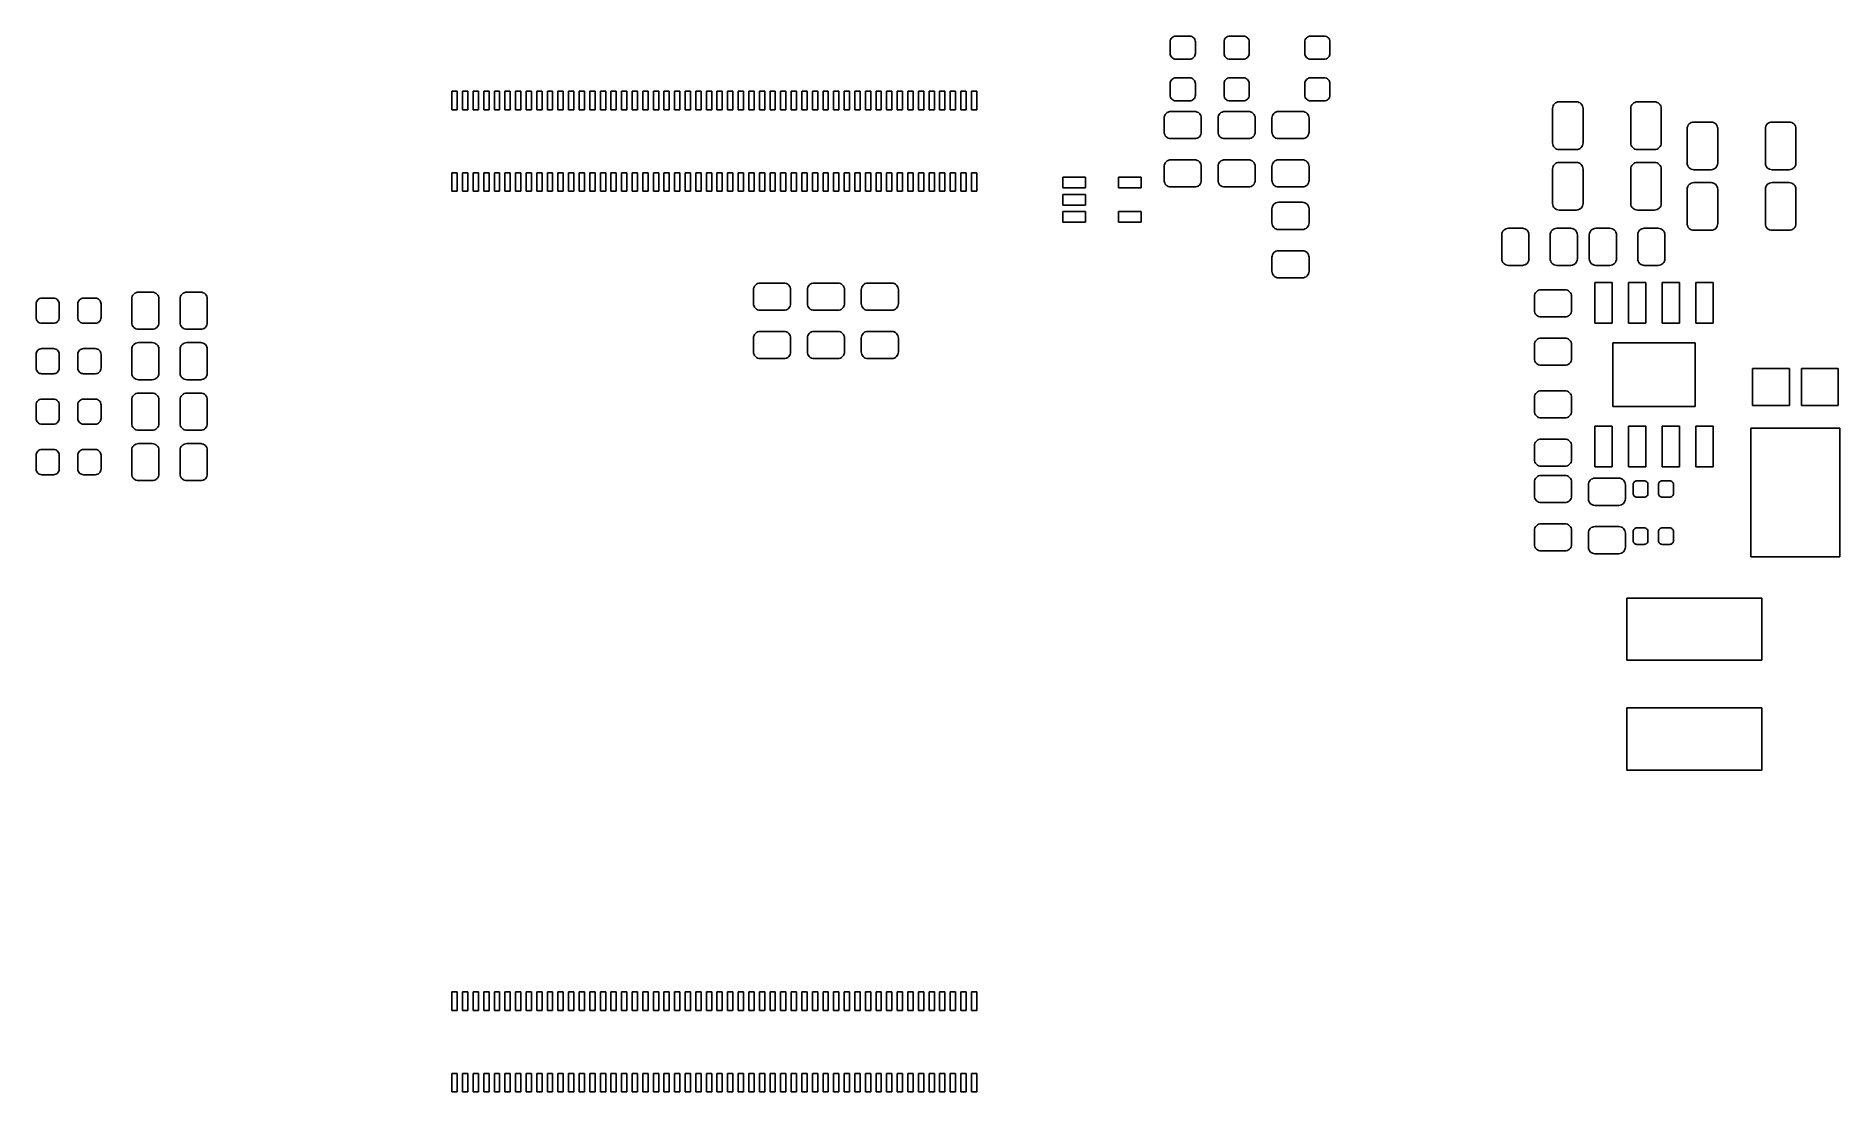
# Model space of a CAD drawing. Extents: x 87 to 155.1, y -69.5 to -29.6.
import ezdxf

# ---------------------------------------------------------------- set-up
doc = ezdxf.new("R2010")
doc.units = 0
doc.layers.add('BLACK', color=7, linetype='CONTINUOUS')

msp = doc.modelspace()

# ---------------------------------------------------------------- linework, layer by layer
at = {"layer": 'BLACK', "linetype": 'CONTINUOUS'}
for p, q in [((129.827, -29.8547), (129.831, -29.8121)), ((129.827, -30.2922), (129.827, -29.8547)), ((129.831, -29.8121), (129.844, -29.771)), ((129.844, -29.771), (129.864, -29.7332)), ((129.864, -29.7332), (129.891, -29.7001)), ((129.891, -29.7001), (129.924, -29.6729)), ((129.924, -29.6729), (129.962, -29.6527)), ((129.962, -29.6527), (130.003, -29.6402)), ((130.003, -29.6402), (130.046, -29.636)), ((130.046, -29.636), (130.558, -29.636)), ((130.558, -29.636), (130.601, -29.6402)), ((130.601, -29.6402), (130.642, -29.6527)), ((130.642, -29.6527), (130.68, -29.6729)), ((130.68, -29.6729), (130.713, -29.7001)), ((130.713, -29.7001), (130.74, -29.7332)), ((130.74, -29.7332), (130.76, -29.771)), ((130.76, -29.771), (130.773, -29.8121)), ((130.773, -29.8121), (130.777, -29.8547)), ((130.777, -29.8547), (130.777, -30.2922)), ((131.859, -29.8547), (131.863, -29.8121)), ((131.859, -30.2922), (131.859, -29.8547)), ((131.863, -29.8121), (131.876, -29.771)), ((131.876, -29.771), (131.896, -29.7332)), ((131.896, -29.7332), (131.923, -29.7001)), ((131.923, -29.7001), (131.956, -29.6729)), ((131.956, -29.6729), (131.994, -29.6527)), ((131.994, -29.6527), (132.035, -29.6402)), ((132.035, -29.6402), (132.078, -29.636)), ((132.078, -29.636), (132.59, -29.636)), ((132.59, -29.636), (132.633, -29.6402)), ((132.633, -29.6402), (132.674, -29.6527)), ((132.674, -29.6527), (132.712, -29.6729)), ((132.712, -29.6729), (132.745, -29.7001)), ((132.745, -29.7001), (132.772, -29.7332)), ((132.772, -29.7332), (132.792, -29.771)), ((132.792, -29.771), (132.805, -29.8121)), ((132.805, -29.8121), (132.809, -29.8547)), ((132.809, -29.8547), (132.809, -30.2922)), ((134.907, -29.8547), (134.911, -29.8121)), ((134.907, -30.2922), (134.907, -29.8547)), ((134.911, -29.8121), (134.924, -29.771)), ((134.924, -29.771), (134.944, -29.7332)), ((134.944, -29.7332), (134.971, -29.7001)), ((134.971, -29.7001), (135.004, -29.6729)), ((135.004, -29.6729), (135.042, -29.6527)), ((135.042, -29.6527), (135.083, -29.6402)), ((135.083, -29.6402), (135.126, -29.636)), ((135.126, -29.636), (135.638, -29.636)), ((135.638, -29.636), (135.681, -29.6402)), ((135.681, -29.6402), (135.722, -29.6527)), ((135.722, -29.6527), (135.76, -29.6729)), ((135.76, -29.6729), (135.793, -29.7001)), ((135.793, -29.7001), (135.82, -29.7332)), ((135.82, -29.7332), (135.84, -29.771)), ((135.84, -29.771), (135.853, -29.8121)), ((135.853, -29.8121), (135.857, -29.8547)), ((135.857, -29.8547), (135.857, -30.2922)), ((129.831, -30.3349), (129.827, -30.2922)), ((129.844, -30.376), (129.831, -30.3349)), ((129.864, -30.4138), (129.844, -30.376)), ((129.891, -30.4469), (129.864, -30.4138)), ((129.924, -30.4741), (129.891, -30.4469)), ((129.962, -30.4943), (129.924, -30.4741)), ((130.003, -30.5068), (129.962, -30.4943)), ((130.046, -30.511), (130.003, -30.5068)), ((130.558, -30.511), (130.046, -30.511)), ((130.601, -30.5068), (130.558, -30.511)), ((130.642, -30.4943), (130.601, -30.5068)), ((130.68, -30.4741), (130.642, -30.4943)), ((130.713, -30.4469), (130.68, -30.4741)), ((130.74, -30.4138), (130.713, -30.4469)), ((130.76, -30.376), (130.74, -30.4138)), ((130.773, -30.3349), (130.76, -30.376)), ((130.777, -30.2922), (130.773, -30.3349)), ((131.863, -30.3349), (131.859, -30.2922)), ((131.876, -30.376), (131.863, -30.3349)), ((131.896, -30.4138), (131.876, -30.376)), ((131.923, -30.4469), (131.896, -30.4138)), ((131.956, -30.4741), (131.923, -30.4469)), ((131.994, -30.4943), (131.956, -30.4741)), ((132.035, -30.5068), (131.994, -30.4943)), ((132.078, -30.511), (132.035, -30.5068)), ((132.59, -30.511), (132.078, -30.511)), ((132.633, -30.5068), (132.59, -30.511)), ((132.674, -30.4943), (132.633, -30.5068)), ((132.712, -30.4741), (132.674, -30.4943)), ((132.745, -30.4469), (132.712, -30.4741)), ((132.772, -30.4138), (132.745, -30.4469)), ((132.792, -30.376), (132.772, -30.4138)), ((132.805, -30.3349), (132.792, -30.376)), ((132.809, -30.2922), (132.805, -30.3349)), ((134.911, -30.3349), (134.907, -30.2922)), ((134.924, -30.376), (134.911, -30.3349)), ((134.944, -30.4138), (134.924, -30.376)), ((134.971, -30.4469), (134.944, -30.4138)), ((135.004, -30.4741), (134.971, -30.4469)), ((135.042, -30.4943), (135.004, -30.4741)), ((135.083, -30.5068), (135.042, -30.4943)), ((135.126, -30.511), (135.083, -30.5068)), ((135.638, -30.511), (135.126, -30.511)), ((135.681, -30.5068), (135.638, -30.511)), ((135.722, -30.4943), (135.681, -30.5068)), ((135.76, -30.4741), (135.722, -30.4943)), ((135.793, -30.4469), (135.76, -30.4741)), ((135.82, -30.4138), (135.793, -30.4469)), ((135.84, -30.376), (135.82, -30.4138)), ((135.853, -30.3349), (135.84, -30.376)), ((135.857, -30.2922), (135.853, -30.3349)), ((129.864, -31.3082), (129.891, -31.2751)), ((129.891, -31.2751), (129.924, -31.2479)), ((129.924, -31.2479), (129.962, -31.2277)), ((129.962, -31.2277), (130.003, -31.2152)), ((130.003, -31.2152), (130.046, -31.211)), ((130.046, -31.211), (130.558, -31.211)), ((130.558, -31.211), (130.601, -31.2152)), ((130.601, -31.2152), (130.642, -31.2277)), ((130.642, -31.2277), (130.68, -31.2479)), ((130.68, -31.2479), (130.713, -31.2751)), ((130.713, -31.2751), (130.74, -31.3082)), ((131.896, -31.3082), (131.923, -31.2751)), ((131.923, -31.2751), (131.956, -31.2479)), ((131.956, -31.2479), (131.994, -31.2277)), ((131.994, -31.2277), (132.035, -31.2152)), ((132.035, -31.2152), (132.078, -31.211)), ((132.078, -31.211), (132.59, -31.211)), ((132.59, -31.211), (132.633, -31.2152)), ((132.633, -31.2152), (132.674, -31.2277)), ((132.674, -31.2277), (132.712, -31.2479)), ((132.712, -31.2479), (132.745, -31.2751)), ((132.745, -31.2751), (132.772, -31.3082)), ((134.944, -31.3082), (134.971, -31.2751)), ((134.971, -31.2751), (135.004, -31.2479)), ((135.004, -31.2479), (135.042, -31.2277)), ((135.042, -31.2277), (135.083, -31.2152)), ((135.083, -31.2152), (135.126, -31.211)), ((135.126, -31.211), (135.638, -31.211)), ((135.638, -31.211), (135.681, -31.2152)), ((135.681, -31.2152), (135.722, -31.2277)), ((135.722, -31.2277), (135.76, -31.2479)), ((135.76, -31.2479), (135.793, -31.2751)), ((135.793, -31.2751), (135.82, -31.3082)), ((102.73, -32.416), (102.73, -31.716)), ((102.73, -31.716), (102.93, -31.716)), ((102.93, -31.716), (102.93, -32.416)), ((103.13, -32.416), (103.13, -31.716)), ((103.13, -31.716), (103.33, -31.716)), ((103.33, -31.716), (103.33, -32.416)), ((103.53, -32.416), (103.53, -31.716)), ((103.53, -31.716), (103.73, -31.716)), ((103.73, -31.716), (103.73, -32.416)), ((103.93, -32.416), (103.93, -31.716)), ((103.93, -31.716), (104.13, -31.716)), ((104.13, -31.716), (104.13, -32.416)), ((104.33, -32.416), (104.33, -31.716)), ((104.33, -31.716), (104.53, -31.716)), ((104.53, -31.716), (104.53, -32.416)), ((104.73, -32.416), (104.73, -31.716)), ((104.73, -31.716), (104.93, -31.716)), ((104.93, -31.716), (104.93, -32.416)), ((105.13, -32.416), (105.13, -31.716)), ((105.13, -31.716), (105.33, -31.716)), ((105.33, -31.716), (105.33, -32.416)), ((105.53, -32.416), (105.53, -31.716)), ((105.53, -31.716), (105.73, -31.716)), ((105.73, -31.716), (105.73, -32.416)), ((105.93, -32.416), (105.93, -31.716)), ((105.93, -31.716), (106.13, -31.716)), ((106.13, -31.716), (106.13, -32.416)), ((106.33, -32.416), (106.33, -31.716)), ((106.33, -31.716), (106.53, -31.716)), ((106.53, -31.716), (106.53, -32.416)), ((106.73, -32.416), (106.73, -31.716)), ((106.73, -31.716), (106.93, -31.716)), ((106.93, -31.716), (106.93, -32.416)), ((107.13, -32.416), (107.13, -31.716)), ((107.13, -31.716), (107.33, -31.716)), ((107.33, -31.716), (107.33, -32.416)), ((107.53, -32.416), (107.53, -31.716)), ((107.53, -31.716), (107.73, -31.716)), ((107.73, -31.716), (107.73, -32.416)), ((107.93, -32.416), (107.93, -31.716)), ((107.93, -31.716), (108.13, -31.716)), ((108.13, -31.716), (108.13, -32.416)), ((108.33, -32.416), (108.33, -31.716)), ((108.33, -31.716), (108.53, -31.716)), ((108.53, -31.716), (108.53, -32.416)), ((108.73, -32.416), (108.73, -31.716)), ((108.73, -31.716), (108.93, -31.716)), ((108.93, -31.716), (108.93, -32.416)), ((109.13, -32.416), (109.13, -31.716)), ((109.13, -31.716), (109.33, -31.716)), ((109.33, -31.716), (109.33, -32.416)), ((109.53, -32.416), (109.53, -31.716)), ((109.53, -31.716), (109.73, -31.716)), ((109.73, -31.716), (109.73, -32.416)), ((109.93, -32.416), (109.93, -31.716)), ((109.93, -31.716), (110.13, -31.716)), ((110.13, -31.716), (110.13, -32.416)), ((110.33, -32.416), (110.33, -31.716)), ((110.33, -31.716), (110.53, -31.716)), ((110.53, -31.716), (110.53, -32.416)), ((110.73, -32.416), (110.73, -31.716)), ((110.73, -31.716), (110.93, -31.716)), ((110.93, -31.716), (110.93, -32.416)), ((111.13, -32.416), (111.13, -31.716)), ((111.13, -31.716), (111.33, -31.716)), ((111.33, -31.716), (111.33, -32.416)), ((111.53, -32.416), (111.53, -31.716)), ((111.53, -31.716), (111.73, -31.716)), ((111.73, -31.716), (111.73, -32.416)), ((111.93, -32.416), (111.93, -31.716)), ((111.93, -31.716), (112.13, -31.716)), ((112.13, -31.716), (112.13, -32.416)), ((112.33, -32.416), (112.33, -31.716)), ((112.33, -31.716), (112.53, -31.716)), ((112.53, -31.716), (112.53, -32.416)), ((112.73, -32.416), (112.73, -31.716)), ((112.73, -31.716), (112.93, -31.716)), ((112.93, -31.716), (112.93, -32.416)), ((113.13, -32.416), (113.13, -31.716)), ((113.13, -31.716), (113.33, -31.716)), ((113.33, -31.716), (113.33, -32.416)), ((113.53, -32.416), (113.53, -31.716)), ((113.53, -31.716), (113.73, -31.716)), ((113.73, -31.716), (113.73, -32.416)), ((113.93, -32.416), (113.93, -31.716)), ((113.93, -31.716), (114.13, -31.716)), ((114.13, -31.716), (114.13, -32.416)), ((114.33, -32.416), (114.33, -31.716)), ((114.33, -31.716), (114.53, -31.716)), ((114.53, -31.716), (114.53, -32.416)), ((114.73, -32.416), (114.73, -31.716)), ((114.73, -31.716), (114.93, -31.716)), ((114.93, -31.716), (114.93, -32.416)), ((115.13, -32.416), (115.13, -31.716)), ((115.13, -31.716), (115.33, -31.716)), ((115.33, -31.716), (115.33, -32.416)), ((115.53, -32.416), (115.53, -31.716)), ((115.53, -31.716), (115.73, -31.716)), ((115.73, -31.716), (115.73, -32.416)), ((115.93, -32.416), (115.93, -31.716)), ((115.93, -31.716), (116.13, -31.716)), ((116.13, -31.716), (116.13, -32.416)), ((116.33, -32.416), (116.33, -31.716)), ((116.33, -31.716), (116.53, -31.716)), ((116.53, -31.716), (116.53, -32.416)), ((116.73, -32.416), (116.73, -31.716)), ((116.73, -31.716), (116.93, -31.716)), ((116.93, -31.716), (116.93, -32.416)), ((117.13, -32.416), (117.13, -31.716)), ((117.13, -31.716), (117.33, -31.716)), ((117.33, -31.716), (117.33, -32.416)), ((117.53, -32.416), (117.53, -31.716)), ((117.53, -31.716), (117.73, -31.716)), ((117.73, -31.716), (117.73, -32.416)), ((117.93, -32.416), (117.93, -31.716)), ((117.93, -31.716), (118.13, -31.716)), ((118.13, -31.716), (118.13, -32.416)), ((118.33, -32.416), (118.33, -31.716)), ((118.33, -31.716), (118.53, -31.716)), ((118.53, -31.716), (118.53, -32.416)), ((118.73, -32.416), (118.73, -31.716)), ((118.73, -31.716), (118.93, -31.716)), ((118.93, -31.716), (118.93, -32.416)), ((119.13, -32.416), (119.13, -31.716)), ((119.13, -31.716), (119.33, -31.716)), ((119.33, -31.716), (119.33, -32.416)), ((119.53, -32.416), (119.53, -31.716)), ((119.53, -31.716), (119.73, -31.716)), ((119.73, -31.716), (119.73, -32.416)), ((119.93, -32.416), (119.93, -31.716)), ((119.93, -31.716), (120.13, -31.716)), ((120.13, -31.716), (120.13, -32.416)), ((120.33, -32.416), (120.33, -31.716)), ((120.33, -31.716), (120.53, -31.716)), ((120.53, -31.716), (120.53, -32.416)), ((120.73, -32.416), (120.73, -31.716)), ((120.73, -31.716), (120.93, -31.716)), ((120.93, -31.716), (120.93, -32.416)), ((121.13, -32.416), (121.13, -31.716)), ((121.13, -31.716), (121.33, -31.716)), ((121.33, -31.716), (121.33, -32.416)), ((121.53, -32.416), (121.53, -31.716)), ((121.53, -31.716), (121.73, -31.716)), ((121.73, -31.716), (121.73, -32.416)), ((121.93, -32.416), (121.93, -31.716)), ((121.93, -31.716), (122.13, -31.716)), ((122.13, -31.716), (122.13, -32.416)), ((122.33, -32.416), (122.33, -31.716)), ((122.33, -31.716), (122.53, -31.716)), ((122.53, -31.716), (122.53, -32.416)), ((129.827, -31.4297), (129.831, -31.3871)), ((129.827, -31.8672), (129.827, -31.4297)), ((129.831, -31.9099), (129.827, -31.8672)), ((129.831, -31.3871), (129.844, -31.346)), ((129.844, -31.951), (129.831, -31.9099)), ((129.844, -31.346), (129.864, -31.3082)), ((129.864, -31.9888), (129.844, -31.951)), ((130.74, -31.3082), (130.76, -31.346)), ((130.76, -31.951), (130.74, -31.9888)), ((130.76, -31.346), (130.773, -31.3871)), ((130.773, -31.9099), (130.76, -31.951)), ((130.773, -31.3871), (130.777, -31.4297)), ((130.777, -31.8672), (130.773, -31.9099)), ((130.777, -31.4297), (130.777, -31.8672)), ((131.859, -31.4297), (131.863, -31.3871)), ((131.859, -31.8672), (131.859, -31.4297)), ((131.863, -31.9099), (131.859, -31.8672)), ((131.863, -31.3871), (131.876, -31.346)), ((131.876, -31.951), (131.863, -31.9099)), ((131.876, -31.346), (131.896, -31.3082)), ((131.896, -31.9888), (131.876, -31.951)), ((132.772, -31.3082), (132.792, -31.346)), ((132.792, -31.951), (132.772, -31.9888)), ((132.792, -31.346), (132.805, -31.3871)), ((132.805, -31.9099), (132.792, -31.951)), ((132.805, -31.3871), (132.809, -31.4297)), ((132.809, -31.8672), (132.805, -31.9099)), ((132.809, -31.4297), (132.809, -31.8672)), ((134.907, -31.4297), (134.911, -31.3871)), ((134.907, -31.8672), (134.907, -31.4297)), ((134.911, -31.9099), (134.907, -31.8672)), ((134.911, -31.3871), (134.924, -31.346)), ((134.924, -31.951), (134.911, -31.9099)), ((134.924, -31.346), (134.944, -31.3082)), ((134.944, -31.9888), (134.924, -31.951)), ((135.82, -31.3082), (135.84, -31.346)), ((135.84, -31.951), (135.82, -31.9888)), ((135.84, -31.346), (135.853, -31.3871)), ((135.853, -31.9099), (135.84, -31.951)), ((135.853, -31.3871), (135.857, -31.4297)), ((135.857, -31.8672), (135.853, -31.9099)), ((135.857, -31.4297), (135.857, -31.8672)), ((102.93, -32.416), (102.73, -32.416)), ((103.33, -32.416), (103.13, -32.416)), ((103.73, -32.416), (103.53, -32.416)), ((104.13, -32.416), (103.93, -32.416)), ((104.53, -32.416), (104.33, -32.416)), ((104.93, -32.416), (104.73, -32.416)), ((105.33, -32.416), (105.13, -32.416)), ((105.73, -32.416), (105.53, -32.416)), ((106.13, -32.416), (105.93, -32.416)), ((106.53, -32.416), (106.33, -32.416)), ((106.93, -32.416), (106.73, -32.416)), ((107.33, -32.416), (107.13, -32.416)), ((107.73, -32.416), (107.53, -32.416)), ((108.13, -32.416), (107.93, -32.416)), ((108.53, -32.416), (108.33, -32.416)), ((108.93, -32.416), (108.73, -32.416)), ((109.33, -32.416), (109.13, -32.416)), ((109.73, -32.416), (109.53, -32.416)), ((110.13, -32.416), (109.93, -32.416)), ((110.53, -32.416), (110.33, -32.416)), ((110.93, -32.416), (110.73, -32.416)), ((111.33, -32.416), (111.13, -32.416)), ((111.73, -32.416), (111.53, -32.416)), ((112.13, -32.416), (111.93, -32.416)), ((112.53, -32.416), (112.33, -32.416)), ((112.93, -32.416), (112.73, -32.416)), ((113.33, -32.416), (113.13, -32.416)), ((113.73, -32.416), (113.53, -32.416)), ((114.13, -32.416), (113.93, -32.416)), ((114.53, -32.416), (114.33, -32.416)), ((114.93, -32.416), (114.73, -32.416)), ((115.33, -32.416), (115.13, -32.416)), ((115.73, -32.416), (115.53, -32.416)), ((116.13, -32.416), (115.93, -32.416)), ((116.53, -32.416), (116.33, -32.416)), ((116.93, -32.416), (116.73, -32.416)), ((117.33, -32.416), (117.13, -32.416)), ((117.73, -32.416), (117.53, -32.416)), ((118.13, -32.416), (117.93, -32.416)), ((118.53, -32.416), (118.33, -32.416)), ((118.93, -32.416), (118.73, -32.416)), ((119.33, -32.416), (119.13, -32.416)), ((119.73, -32.416), (119.53, -32.416)), ((120.13, -32.416), (119.93, -32.416)), ((120.53, -32.416), (120.33, -32.416)), ((120.93, -32.416), (120.73, -32.416)), ((121.33, -32.416), (121.13, -32.416)), ((121.73, -32.416), (121.53, -32.416)), ((122.13, -32.416), (121.93, -32.416)), ((122.53, -32.416), (122.33, -32.416)), ((129.607, -32.6852), (129.621, -32.6383)), ((129.621, -32.6383), (129.644, -32.5951)), ((129.644, -32.5951), (129.675, -32.5572)), ((129.675, -32.5572), (129.713, -32.5261)), ((129.713, -32.5261), (129.756, -32.503)), ((129.756, -32.503), (129.803, -32.4888)), ((129.803, -32.4888), (129.852, -32.484)), ((129.852, -32.484), (130.752, -32.484)), ((129.891, -32.0219), (129.864, -31.9888)), ((129.924, -32.0491), (129.891, -32.0219)), ((129.962, -32.0693), (129.924, -32.0491)), ((130.003, -32.0818), (129.962, -32.0693)), ((130.046, -32.086), (130.003, -32.0818)), ((130.558, -32.086), (130.046, -32.086)), ((130.601, -32.0818), (130.558, -32.086)), ((130.642, -32.0693), (130.601, -32.0818)), ((130.68, -32.0491), (130.642, -32.0693)), ((130.713, -32.0219), (130.68, -32.0491)), ((130.74, -31.9888), (130.713, -32.0219)), ((130.752, -32.484), (130.801, -32.4888)), ((130.801, -32.4888), (130.848, -32.503)), ((130.848, -32.503), (130.891, -32.5261)), ((130.891, -32.5261), (130.929, -32.5572)), ((130.929, -32.5572), (130.96, -32.5951)), ((130.96, -32.5951), (130.983, -32.6383)), ((130.983, -32.6383), (130.997, -32.6852)), ((131.639, -32.6852), (131.653, -32.6383)), ((131.653, -32.6383), (131.676, -32.5951)), ((131.676, -32.5951), (131.707, -32.5572)), ((131.707, -32.5572), (131.745, -32.5261)), ((131.745, -32.5261), (131.788, -32.503)), ((131.788, -32.503), (131.835, -32.4888)), ((131.835, -32.4888), (131.884, -32.484)), ((131.884, -32.484), (132.784, -32.484)), ((131.923, -32.0219), (131.896, -31.9888)), ((131.956, -32.0491), (131.923, -32.0219)), ((131.994, -32.0693), (131.956, -32.0491)), ((132.035, -32.0818), (131.994, -32.0693)), ((132.078, -32.086), (132.035, -32.0818)), ((132.59, -32.086), (132.078, -32.086)), ((132.633, -32.0818), (132.59, -32.086)), ((132.674, -32.0693), (132.633, -32.0818)), ((132.712, -32.0491), (132.674, -32.0693)), ((132.745, -32.0219), (132.712, -32.0491)), ((132.772, -31.9888), (132.745, -32.0219)), ((132.784, -32.484), (132.833, -32.4888)), ((132.833, -32.4888), (132.88, -32.503)), ((132.88, -32.503), (132.923, -32.5261)), ((132.923, -32.5261), (132.961, -32.5572)), ((132.961, -32.5572), (132.992, -32.5951)), ((132.992, -32.5951), (133.015, -32.6383)), ((133.015, -32.6383), (133.029, -32.6852)), ((133.671, -32.6852), (133.685, -32.6383)), ((133.685, -32.6383), (133.708, -32.5951)), ((133.708, -32.5951), (133.739, -32.5572)), ((133.739, -32.5572), (133.777, -32.5261)), ((133.777, -32.5261), (133.82, -32.503)), ((133.82, -32.503), (133.867, -32.4888)), ((133.867, -32.4888), (133.916, -32.484)), ((133.916, -32.484), (134.816, -32.484)), ((134.816, -32.484), (134.865, -32.4888)), ((134.865, -32.4888), (134.912, -32.503)), ((134.912, -32.503), (134.955, -32.5261)), ((134.971, -32.0219), (134.944, -31.9888)), ((134.955, -32.5261), (134.993, -32.5572)), ((135.004, -32.0491), (134.971, -32.0219)), ((134.993, -32.5572), (135.024, -32.5951)), ((135.042, -32.0693), (135.004, -32.0491)), ((135.024, -32.5951), (135.047, -32.6383)), ((135.083, -32.0818), (135.042, -32.0693)), ((135.047, -32.6383), (135.061, -32.6852)), ((135.126, -32.086), (135.083, -32.0818)), ((135.638, -32.086), (135.126, -32.086)), ((135.681, -32.0818), (135.638, -32.086)), ((135.722, -32.0693), (135.681, -32.0818)), ((135.76, -32.0491), (135.722, -32.0693)), ((135.793, -32.0219), (135.76, -32.0491)), ((135.82, -31.9888), (135.793, -32.0219)), ((144.254, -32.37), (144.259, -32.3212)), ((144.254, -33.67), (144.254, -32.37)), ((144.259, -32.3212), (144.273, -32.2743)), ((144.273, -32.2743), (144.296, -32.2311)), ((144.296, -32.2311), (144.327, -32.1932)), ((144.327, -32.1932), (144.365, -32.1621)), ((144.365, -32.1621), (144.408, -32.139)), ((144.408, -32.139), (144.455, -32.1248)), ((144.455, -32.1248), (144.504, -32.12)), ((144.504, -32.12), (145.154, -32.12)), ((145.154, -32.12), (145.203, -32.1248)), ((145.203, -32.1248), (145.25, -32.139)), ((145.25, -32.139), (145.293, -32.1621)), ((145.293, -32.1621), (145.331, -32.1932)), ((145.331, -32.1932), (145.362, -32.2311)), ((145.362, -32.2311), (145.385, -32.2743)), ((145.385, -32.2743), (145.399, -32.3212)), ((145.399, -32.3212), (145.404, -32.37)), ((145.404, -32.37), (145.404, -33.67)), ((147.204, -32.37), (147.209, -32.3212)), ((147.204, -33.67), (147.204, -32.37)), ((147.209, -32.3212), (147.223, -32.2743)), ((147.223, -32.2743), (147.246, -32.2311)), ((147.246, -32.2311), (147.277, -32.1932)), ((147.277, -32.1932), (147.315, -32.1621)), ((147.315, -32.1621), (147.358, -32.139)), ((147.358, -32.139), (147.405, -32.1248)), ((147.405, -32.1248), (147.454, -32.12)), ((147.454, -32.12), (148.104, -32.12)), ((148.104, -32.12), (148.153, -32.1248)), ((148.153, -32.1248), (148.2, -32.139)), ((148.2, -32.139), (148.243, -32.1621)), ((148.243, -32.1621), (148.281, -32.1932)), ((148.281, -32.1932), (148.312, -32.2311)), ((148.312, -32.2311), (148.335, -32.2743)), ((148.335, -32.2743), (148.349, -32.3212)), ((148.349, -32.3212), (148.354, -32.37)), ((148.354, -32.37), (148.354, -33.67)), ((129.602, -32.734), (129.607, -32.6852)), ((129.602, -33.259), (129.602, -32.734)), ((129.607, -33.3078), (129.602, -33.259)), ((129.621, -33.3547), (129.607, -33.3078)), ((130.997, -33.3078), (130.983, -33.3547)), ((130.997, -32.6852), (131.002, -32.734)), ((131.002, -33.259), (130.997, -33.3078)), ((131.002, -32.734), (131.002, -33.259)), ((131.634, -32.734), (131.639, -32.6852)), ((131.634, -33.259), (131.634, -32.734)), ((131.639, -33.3078), (131.634, -33.259)), ((131.653, -33.3547), (131.639, -33.3078)), ((133.029, -33.3078), (133.015, -33.3547)), ((133.029, -32.6852), (133.034, -32.734)), ((133.034, -33.259), (133.029, -33.3078)), ((133.034, -32.734), (133.034, -33.259)), ((133.666, -32.734), (133.671, -32.6852)), ((133.666, -33.259), (133.666, -32.734)), ((133.671, -33.3078), (133.666, -33.259)), ((133.685, -33.3547), (133.671, -33.3078)), ((135.061, -33.3078), (135.047, -33.3547)), ((135.061, -32.6852), (135.066, -32.734)), ((135.066, -33.259), (135.061, -33.3078)), ((135.066, -32.734), (135.066, -33.259)), ((149.334, -33.132), (149.339, -33.0832)), ((149.334, -34.432), (149.334, -33.132)), ((149.339, -33.0832), (149.353, -33.0363)), ((149.353, -33.0363), (149.376, -32.9931)), ((149.376, -32.9931), (149.407, -32.9552)), ((149.407, -32.9552), (149.445, -32.9241)), ((149.445, -32.9241), (149.488, -32.901)), ((149.488, -32.901), (149.535, -32.8868)), ((149.535, -32.8868), (149.584, -32.882)), ((149.584, -32.882), (150.234, -32.882)), ((150.234, -32.882), (150.283, -32.8868)), ((150.283, -32.8868), (150.33, -32.901)), ((150.33, -32.901), (150.373, -32.9241)), ((150.373, -32.9241), (150.411, -32.9552)), ((150.411, -32.9552), (150.442, -32.9931)), ((150.442, -32.9931), (150.465, -33.0363)), ((150.465, -33.0363), (150.479, -33.0832)), ((150.479, -33.0832), (150.484, -33.132)), ((150.484, -33.132), (150.484, -34.432)), ((152.284, -33.132), (152.289, -33.0832)), ((152.284, -34.432), (152.284, -33.132)), ((152.289, -33.0832), (152.303, -33.0363)), ((152.303, -33.0363), (152.326, -32.9931)), ((152.326, -32.9931), (152.357, -32.9552)), ((152.357, -32.9552), (152.395, -32.9241)), ((152.395, -32.9241), (152.438, -32.901)), ((152.438, -32.901), (152.485, -32.8868)), ((152.485, -32.8868), (152.534, -32.882)), ((152.534, -32.882), (153.184, -32.882)), ((153.184, -32.882), (153.233, -32.8868)), ((153.233, -32.8868), (153.28, -32.901)), ((153.28, -32.901), (153.323, -32.9241)), ((153.323, -32.9241), (153.361, -32.9552)), ((153.361, -32.9552), (153.392, -32.9931)), ((153.392, -32.9931), (153.415, -33.0363)), ((153.415, -33.0363), (153.429, -33.0832)), ((153.429, -33.0832), (153.434, -33.132)), ((153.434, -33.132), (153.434, -34.432)), ((129.644, -33.3979), (129.621, -33.3547)), ((129.675, -33.4358), (129.644, -33.3979)), ((129.713, -33.4669), (129.675, -33.4358)), ((129.756, -33.49), (129.713, -33.4669)), ((129.803, -33.5042), (129.756, -33.49)), ((129.852, -33.509), (129.803, -33.5042)), ((130.752, -33.509), (129.852, -33.509)), ((130.801, -33.5042), (130.752, -33.509)), ((130.848, -33.49), (130.801, -33.5042)), ((130.891, -33.4669), (130.848, -33.49)), ((130.929, -33.4358), (130.891, -33.4669)), ((130.96, -33.3979), (130.929, -33.4358)), ((130.983, -33.3547), (130.96, -33.3979)), ((131.676, -33.3979), (131.653, -33.3547)), ((131.707, -33.4358), (131.676, -33.3979)), ((131.745, -33.4669), (131.707, -33.4358)), ((131.788, -33.49), (131.745, -33.4669)), ((131.835, -33.5042), (131.788, -33.49)), ((131.884, -33.509), (131.835, -33.5042)), ((132.784, -33.509), (131.884, -33.509)), ((132.833, -33.5042), (132.784, -33.509)), ((132.88, -33.49), (132.833, -33.5042)), ((132.923, -33.4669), (132.88, -33.49)), ((132.961, -33.4358), (132.923, -33.4669)), ((132.992, -33.3979), (132.961, -33.4358)), ((133.015, -33.3547), (132.992, -33.3979)), ((133.708, -33.3979), (133.685, -33.3547)), ((133.739, -33.4358), (133.708, -33.3979)), ((133.777, -33.4669), (133.739, -33.4358)), ((133.82, -33.49), (133.777, -33.4669)), ((133.867, -33.5042), (133.82, -33.49)), ((133.916, -33.509), (133.867, -33.5042)), ((134.816, -33.509), (133.916, -33.509)), ((134.865, -33.5042), (134.816, -33.509)), ((134.912, -33.49), (134.865, -33.5042)), ((134.955, -33.4669), (134.912, -33.49)), ((134.993, -33.4358), (134.955, -33.4669)), ((135.024, -33.3979), (134.993, -33.4358)), ((135.047, -33.3547), (135.024, -33.3979)), ((144.259, -33.7188), (144.254, -33.67)), ((144.273, -33.7657), (144.259, -33.7188)), ((144.296, -33.8089), (144.273, -33.7657)), ((144.327, -33.8468), (144.296, -33.8089)), ((144.365, -33.8779), (144.327, -33.8468)), ((144.408, -33.901), (144.365, -33.8779)), ((144.455, -33.9152), (144.408, -33.901)), ((144.504, -33.92), (144.455, -33.9152)), ((145.154, -33.92), (144.504, -33.92)), ((145.203, -33.9152), (145.154, -33.92)), ((145.25, -33.901), (145.203, -33.9152)), ((145.293, -33.8779), (145.25, -33.901)), ((145.331, -33.8468), (145.293, -33.8779)), ((145.362, -33.8089), (145.331, -33.8468)), ((145.385, -33.7657), (145.362, -33.8089)), ((145.399, -33.7188), (145.385, -33.7657)), ((145.404, -33.67), (145.399, -33.7188)), ((147.209, -33.7188), (147.204, -33.67)), ((147.223, -33.7657), (147.209, -33.7188)), ((147.246, -33.8089), (147.223, -33.7657)), ((147.277, -33.8468), (147.246, -33.8089)), ((147.315, -33.8779), (147.277, -33.8468)), ((147.358, -33.901), (147.315, -33.8779)), ((147.405, -33.9152), (147.358, -33.901)), ((147.454, -33.92), (147.405, -33.9152)), ((148.104, -33.92), (147.454, -33.92)), ((148.153, -33.9152), (148.104, -33.92)), ((148.2, -33.901), (148.153, -33.9152)), ((148.243, -33.8779), (148.2, -33.901)), ((148.281, -33.8468), (148.243, -33.8779)), ((148.312, -33.8089), (148.281, -33.8468)), ((148.335, -33.7657), (148.312, -33.8089)), ((148.349, -33.7188), (148.335, -33.7657)), ((148.354, -33.67), (148.349, -33.7188)), ((129.602, -34.559), (129.607, -34.5102)), ((129.602, -35.084), (129.602, -34.559)), ((129.607, -34.5102), (129.621, -34.4633)), ((129.621, -34.4633), (129.644, -34.4201)), ((129.644, -34.4201), (129.675, -34.3822)), ((129.675, -34.3822), (129.713, -34.3511)), ((129.713, -34.3511), (129.756, -34.328)), ((129.756, -34.328), (129.803, -34.3138)), ((129.803, -34.3138), (129.852, -34.309)), ((129.852, -34.309), (130.752, -34.309)), ((130.752, -34.309), (130.801, -34.3138)), ((130.801, -34.3138), (130.848, -34.328)), ((130.848, -34.328), (130.891, -34.3511)), ((130.891, -34.3511), (130.929, -34.3822)), ((130.929, -34.3822), (130.96, -34.4201)), ((130.96, -34.4201), (130.983, -34.4633)), ((130.983, -34.4633), (130.997, -34.5102)), ((130.997, -34.5102), (131.002, -34.559)), ((131.002, -34.559), (131.002, -35.084)), ((131.634, -34.559), (131.639, -34.5102)), ((131.634, -35.084), (131.634, -34.559)), ((131.639, -34.5102), (131.653, -34.4633)), ((131.653, -34.4633), (131.676, -34.4201)), ((131.676, -34.4201), (131.707, -34.3822)), ((131.707, -34.3822), (131.745, -34.3511)), ((131.745, -34.3511), (131.788, -34.328)), ((131.788, -34.328), (131.835, -34.3138)), ((131.835, -34.3138), (131.884, -34.309)), ((131.884, -34.309), (132.784, -34.309)), ((132.784, -34.309), (132.833, -34.3138)), ((132.833, -34.3138), (132.88, -34.328)), ((132.88, -34.328), (132.923, -34.3511)), ((132.923, -34.3511), (132.961, -34.3822)), ((132.961, -34.3822), (132.992, -34.4201)), ((132.992, -34.4201), (133.015, -34.4633)), ((133.015, -34.4633), (133.029, -34.5102)), ((133.029, -34.5102), (133.034, -34.559)), ((133.034, -34.559), (133.034, -35.084)), ((133.666, -34.559), (133.671, -34.5102)), ((133.666, -35.084), (133.666, -34.559)), ((133.671, -34.5102), (133.685, -34.4633)), ((133.685, -34.4633), (133.708, -34.4201)), ((133.708, -34.4201), (133.739, -34.3822)), ((133.739, -34.3822), (133.777, -34.3511)), ((133.777, -34.3511), (133.82, -34.328)), ((133.82, -34.328), (133.867, -34.3138)), ((133.867, -34.3138), (133.916, -34.309)), ((133.916, -34.309), (134.816, -34.309)), ((134.816, -34.309), (134.865, -34.3138)), ((134.865, -34.3138), (134.912, -34.328)), ((134.912, -34.328), (134.955, -34.3511)), ((134.955, -34.3511), (134.993, -34.3822)), ((134.993, -34.3822), (135.024, -34.4201)), ((135.024, -34.4201), (135.047, -34.4633)), ((135.047, -34.4633), (135.061, -34.5102)), ((135.061, -34.5102), (135.066, -34.559)), ((135.066, -34.559), (135.066, -35.084)), ((144.254, -34.656), (144.259, -34.6072)), ((144.254, -35.956), (144.254, -34.656)), ((144.259, -34.6072), (144.273, -34.5603)), ((144.273, -34.5603), (144.296, -34.5171)), ((144.296, -34.5171), (144.327, -34.4792)), ((144.327, -34.4792), (144.365, -34.4481)), ((144.365, -34.4481), (144.408, -34.425)), ((144.408, -34.425), (144.455, -34.4108)), ((144.455, -34.4108), (144.504, -34.406)), ((144.504, -34.406), (145.154, -34.406)), ((145.154, -34.406), (145.203, -34.4108)), ((145.203, -34.4108), (145.25, -34.425)), ((145.25, -34.425), (145.293, -34.4481)), ((145.293, -34.4481), (145.331, -34.4792)), ((145.331, -34.4792), (145.362, -34.5171)), ((145.362, -34.5171), (145.385, -34.5603)), ((145.385, -34.5603), (145.399, -34.6072)), ((145.399, -34.6072), (145.404, -34.656)), ((145.404, -34.656), (145.404, -35.956)), ((147.204, -34.656), (147.209, -34.6072)), ((147.204, -35.956), (147.204, -34.656)), ((147.209, -34.6072), (147.223, -34.5603)), ((147.223, -34.5603), (147.246, -34.5171)), ((147.246, -34.5171), (147.277, -34.4792)), ((147.277, -34.4792), (147.315, -34.4481)), ((147.315, -34.4481), (147.358, -34.425)), ((147.358, -34.425), (147.405, -34.4108)), ((147.405, -34.4108), (147.454, -34.406)), ((147.454, -34.406), (148.104, -34.406)), ((148.104, -34.406), (148.153, -34.4108)), ((148.153, -34.4108), (148.2, -34.425)), ((148.2, -34.425), (148.243, -34.4481)), ((148.243, -34.4481), (148.281, -34.4792)), ((148.281, -34.4792), (148.312, -34.5171)), ((148.312, -34.5171), (148.335, -34.5603)), ((148.335, -34.5603), (148.349, -34.6072)), ((148.349, -34.6072), (148.354, -34.656)), ((148.354, -34.656), (148.354, -35.956)), ((149.339, -34.4808), (149.334, -34.432)), ((149.353, -34.5277), (149.339, -34.4808)), ((149.376, -34.5709), (149.353, -34.5277)), ((149.407, -34.6088), (149.376, -34.5709)), ((149.445, -34.6399), (149.407, -34.6088)), ((149.488, -34.663), (149.445, -34.6399)), ((149.535, -34.6772), (149.488, -34.663)), ((149.584, -34.682), (149.535, -34.6772)), ((150.234, -34.682), (149.584, -34.682)), ((150.283, -34.6772), (150.234, -34.682)), ((150.33, -34.663), (150.283, -34.6772)), ((150.373, -34.6399), (150.33, -34.663)), ((150.411, -34.6088), (150.373, -34.6399)), ((150.442, -34.5709), (150.411, -34.6088)), ((150.465, -34.5277), (150.442, -34.5709)), ((150.479, -34.4808), (150.465, -34.5277)), ((150.484, -34.432), (150.479, -34.4808)), ((152.289, -34.4808), (152.284, -34.432)), ((152.303, -34.5277), (152.289, -34.4808)), ((152.326, -34.5709), (152.303, -34.5277)), ((152.357, -34.6088), (152.326, -34.5709)), ((152.395, -34.6399), (152.357, -34.6088)), ((152.438, -34.663), (152.395, -34.6399)), ((152.485, -34.6772), (152.438, -34.663)), ((152.534, -34.682), (152.485, -34.6772)), ((153.184, -34.682), (152.534, -34.682)), ((153.233, -34.6772), (153.184, -34.682)), ((153.28, -34.663), (153.233, -34.6772)), ((153.323, -34.6399), (153.28, -34.663)), ((153.361, -34.6088), (153.323, -34.6399)), ((153.392, -34.5709), (153.361, -34.6088)), ((153.415, -34.5277), (153.392, -34.5709)), ((153.429, -34.4808), (153.415, -34.5277)), ((153.434, -34.432), (153.429, -34.4808)), ((102.73, -35.496), (102.73, -34.796)), ((102.73, -34.796), (102.93, -34.796)), ((102.93, -34.796), (102.93, -35.496)), ((103.13, -35.496), (103.13, -34.796)), ((103.13, -34.796), (103.33, -34.796)), ((103.33, -34.796), (103.33, -35.496)), ((103.53, -35.496), (103.53, -34.796)), ((103.53, -34.796), (103.73, -34.796)), ((103.73, -34.796), (103.73, -35.496)), ((103.93, -35.496), (103.93, -34.796)), ((103.93, -34.796), (104.13, -34.796)), ((104.13, -34.796), (104.13, -35.496)), ((104.33, -35.496), (104.33, -34.796)), ((104.33, -34.796), (104.53, -34.796)), ((104.53, -34.796), (104.53, -35.496)), ((104.73, -35.496), (104.73, -34.796)), ((104.73, -34.796), (104.93, -34.796)), ((104.93, -34.796), (104.93, -35.496)), ((105.13, -35.496), (105.13, -34.796)), ((105.13, -34.796), (105.33, -34.796)), ((105.33, -34.796), (105.33, -35.496)), ((105.53, -35.496), (105.53, -34.796)), ((105.53, -34.796), (105.73, -34.796)), ((105.73, -34.796), (105.73, -35.496)), ((105.93, -35.496), (105.93, -34.796)), ((105.93, -34.796), (106.13, -34.796)), ((106.13, -34.796), (106.13, -35.496)), ((106.33, -35.496), (106.33, -34.796)), ((106.33, -34.796), (106.53, -34.796)), ((106.53, -34.796), (106.53, -35.496)), ((106.73, -35.496), (106.73, -34.796)), ((106.73, -34.796), (106.93, -34.796)), ((106.93, -34.796), (106.93, -35.496)), ((107.13, -35.496), (107.13, -34.796)), ((107.13, -34.796), (107.33, -34.796)), ((107.33, -34.796), (107.33, -35.496)), ((107.53, -35.496), (107.53, -34.796)), ((107.53, -34.796), (107.73, -34.796)), ((107.73, -34.796), (107.73, -35.496)), ((107.93, -35.496), (107.93, -34.796)), ((107.93, -34.796), (108.13, -34.796)), ((108.13, -34.796), (108.13, -35.496)), ((108.33, -35.496), (108.33, -34.796)), ((108.33, -34.796), (108.53, -34.796)), ((108.53, -34.796), (108.53, -35.496)), ((108.73, -35.496), (108.73, -34.796)), ((108.73, -34.796), (108.93, -34.796)), ((108.93, -34.796), (108.93, -35.496)), ((109.13, -35.496), (109.13, -34.796)), ((109.13, -34.796), (109.33, -34.796)), ((109.33, -34.796), (109.33, -35.496)), ((109.53, -35.496), (109.53, -34.796)), ((109.53, -34.796), (109.73, -34.796)), ((109.73, -34.796), (109.73, -35.496)), ((109.93, -35.496), (109.93, -34.796)), ((109.93, -34.796), (110.13, -34.796)), ((110.13, -34.796), (110.13, -35.496)), ((110.33, -35.496), (110.33, -34.796)), ((110.33, -34.796), (110.53, -34.796)), ((110.53, -34.796), (110.53, -35.496)), ((110.73, -35.496), (110.73, -34.796)), ((110.73, -34.796), (110.93, -34.796)), ((110.93, -34.796), (110.93, -35.496)), ((111.13, -35.496), (111.13, -34.796)), ((111.13, -34.796), (111.33, -34.796)), ((111.33, -34.796), (111.33, -35.496)), ((111.53, -35.496), (111.53, -34.796)), ((111.53, -34.796), (111.73, -34.796)), ((111.73, -34.796), (111.73, -35.496)), ((111.93, -35.496), (111.93, -34.796)), ((111.93, -34.796), (112.13, -34.796)), ((112.13, -34.796), (112.13, -35.496)), ((112.33, -35.496), (112.33, -34.796)), ((112.33, -34.796), (112.53, -34.796)), ((112.53, -34.796), (112.53, -35.496)), ((112.73, -35.496), (112.73, -34.796)), ((112.73, -34.796), (112.93, -34.796)), ((112.93, -34.796), (112.93, -35.496)), ((113.13, -35.496), (113.13, -34.796)), ((113.13, -34.796), (113.33, -34.796)), ((113.33, -34.796), (113.33, -35.496)), ((113.53, -35.496), (113.53, -34.796)), ((113.53, -34.796), (113.73, -34.796)), ((113.73, -34.796), (113.73, -35.496)), ((113.93, -35.496), (113.93, -34.796)), ((113.93, -34.796), (114.13, -34.796)), ((114.13, -34.796), (114.13, -35.496)), ((114.33, -35.496), (114.33, -34.796)), ((114.33, -34.796), (114.53, -34.796)), ((114.53, -34.796), (114.53, -35.496)), ((114.73, -35.496), (114.73, -34.796)), ((114.73, -34.796), (114.93, -34.796)), ((114.93, -34.796), (114.93, -35.496)), ((115.13, -35.496), (115.13, -34.796)), ((115.13, -34.796), (115.33, -34.796)), ((115.33, -34.796), (115.33, -35.496)), ((115.53, -35.496), (115.53, -34.796)), ((115.53, -34.796), (115.73, -34.796)), ((115.73, -34.796), (115.73, -35.496)), ((115.93, -35.496), (115.93, -34.796)), ((115.93, -34.796), (116.13, -34.796)), ((116.13, -34.796), (116.13, -35.496)), ((116.33, -35.496), (116.33, -34.796)), ((116.33, -34.796), (116.53, -34.796)), ((116.53, -34.796), (116.53, -35.496)), ((116.73, -35.496), (116.73, -34.796)), ((116.73, -34.796), (116.93, -34.796)), ((116.93, -34.796), (116.93, -35.496)), ((117.13, -35.496), (117.13, -34.796)), ((117.13, -34.796), (117.33, -34.796)), ((117.33, -34.796), (117.33, -35.496)), ((117.53, -35.496), (117.53, -34.796)), ((117.53, -34.796), (117.73, -34.796)), ((117.73, -34.796), (117.73, -35.496)), ((117.93, -35.496), (117.93, -34.796)), ((117.93, -34.796), (118.13, -34.796)), ((118.13, -34.796), (118.13, -35.496)), ((118.33, -35.496), (118.33, -34.796)), ((118.33, -34.796), (118.53, -34.796)), ((118.53, -34.796), (118.53, -35.496)), ((118.73, -35.496), (118.73, -34.796)), ((118.73, -34.796), (118.93, -34.796)), ((118.93, -34.796), (118.93, -35.496)), ((119.13, -35.496), (119.13, -34.796)), ((119.13, -34.796), (119.33, -34.796)), ((119.33, -34.796), (119.33, -35.496)), ((119.53, -35.496), (119.53, -34.796)), ((119.53, -34.796), (119.73, -34.796)), ((119.73, -34.796), (119.73, -35.496)), ((119.93, -35.496), (119.93, -34.796)), ((119.93, -34.796), (120.13, -34.796)), ((120.13, -34.796), (120.13, -35.496)), ((120.33, -35.496), (120.33, -34.796)), ((120.33, -34.796), (120.53, -34.796)), ((120.53, -34.796), (120.53, -35.496)), ((120.73, -35.496), (120.73, -34.796)), ((120.73, -34.796), (120.93, -34.796)), ((120.93, -34.796), (120.93, -35.496)), ((121.13, -35.496), (121.13, -34.796)), ((121.13, -34.796), (121.33, -34.796)), ((121.33, -34.796), (121.33, -35.496)), ((121.53, -35.496), (121.53, -34.796)), ((121.53, -34.796), (121.73, -34.796)), ((121.73, -34.796), (121.73, -35.496)), ((121.93, -35.496), (121.93, -34.796)), ((121.93, -34.796), (122.13, -34.796)), ((122.13, -34.796), (122.13, -35.496)), ((122.33, -35.496), (122.33, -34.796)), ((122.33, -34.796), (122.53, -34.796)), ((122.53, -34.796), (122.53, -35.496)), ((125.779, -35.364), (125.779, -34.964)), ((125.779, -34.964), (126.629, -34.964)), ((126.629, -35.364), (125.779, -35.364)), ((126.629, -34.964), (126.629, -35.364)), ((127.879, -35.364), (127.879, -34.964)), ((127.879, -34.964), (128.729, -34.964)), ((128.729, -35.364), (127.879, -35.364)), ((128.729, -34.964), (128.729, -35.364)), ((129.607, -35.1328), (129.602, -35.084)), ((129.621, -35.1797), (129.607, -35.1328)), ((129.644, -35.2229), (129.621, -35.1797)), ((129.675, -35.2608), (129.644, -35.2229)), ((129.713, -35.2919), (129.675, -35.2608)), ((129.756, -35.315), (129.713, -35.2919)), ((129.803, -35.3292), (129.756, -35.315)), ((129.852, -35.334), (129.803, -35.3292)), ((130.752, -35.334), (129.852, -35.334)), ((130.801, -35.3292), (130.752, -35.334)), ((130.848, -35.315), (130.801, -35.3292)), ((130.891, -35.2919), (130.848, -35.315)), ((130.929, -35.2608), (130.891, -35.2919)), ((130.96, -35.2229), (130.929, -35.2608)), ((130.983, -35.1797), (130.96, -35.2229)), ((130.997, -35.1328), (130.983, -35.1797)), ((131.002, -35.084), (130.997, -35.1328)), ((131.639, -35.1328), (131.634, -35.084)), ((131.653, -35.1797), (131.639, -35.1328)), ((131.676, -35.2229), (131.653, -35.1797)), ((131.707, -35.2608), (131.676, -35.2229)), ((131.745, -35.2919), (131.707, -35.2608)), ((131.788, -35.315), (131.745, -35.2919)), ((131.835, -35.3292), (131.788, -35.315)), ((131.884, -35.334), (131.835, -35.3292)), ((132.784, -35.334), (131.884, -35.334)), ((132.833, -35.3292), (132.784, -35.334)), ((132.88, -35.315), (132.833, -35.3292)), ((132.923, -35.2919), (132.88, -35.315)), ((132.961, -35.2608), (132.923, -35.2919)), ((132.992, -35.2229), (132.961, -35.2608)), ((133.015, -35.1797), (132.992, -35.2229)), ((133.029, -35.1328), (133.015, -35.1797)), ((133.034, -35.084), (133.029, -35.1328)), ((133.671, -35.1328), (133.666, -35.084)), ((133.685, -35.1797), (133.671, -35.1328)), ((133.708, -35.2229), (133.685, -35.1797)), ((133.739, -35.2608), (133.708, -35.2229)), ((133.777, -35.2919), (133.739, -35.2608)), ((133.82, -35.315), (133.777, -35.2919)), ((133.867, -35.3292), (133.82, -35.315)), ((133.916, -35.334), (133.867, -35.3292)), ((134.816, -35.334), (133.916, -35.334)), ((134.865, -35.3292), (134.816, -35.334)), ((134.912, -35.315), (134.865, -35.3292)), ((134.955, -35.2919), (134.912, -35.315)), ((134.993, -35.2608), (134.955, -35.2919)), ((135.024, -35.2229), (134.993, -35.2608)), ((135.047, -35.1797), (135.024, -35.2229)), ((135.061, -35.1328), (135.047, -35.1797)), ((135.066, -35.084), (135.061, -35.1328)), ((149.334, -35.418), (149.339, -35.3692)), ((149.339, -35.3692), (149.353, -35.3223)), ((149.353, -35.3223), (149.376, -35.2791)), ((149.376, -35.2791), (149.407, -35.2412)), ((149.407, -35.2412), (149.445, -35.2101)), ((149.445, -35.2101), (149.488, -35.187)), ((149.488, -35.187), (149.535, -35.1728)), ((149.535, -35.1728), (149.584, -35.168)), ((149.584, -35.168), (150.234, -35.168)), ((150.234, -35.168), (150.283, -35.1728)), ((150.283, -35.1728), (150.33, -35.187)), ((150.33, -35.187), (150.373, -35.2101)), ((150.373, -35.2101), (150.411, -35.2412)), ((150.411, -35.2412), (150.442, -35.2791)), ((150.442, -35.2791), (150.465, -35.3223)), ((150.465, -35.3223), (150.479, -35.3692)), ((150.479, -35.3692), (150.484, -35.418)), ((152.284, -35.418), (152.289, -35.3692)), ((152.289, -35.3692), (152.303, -35.3223)), ((152.303, -35.3223), (152.326, -35.2791)), ((152.326, -35.2791), (152.357, -35.2412)), ((152.357, -35.2412), (152.395, -35.2101)), ((152.395, -35.2101), (152.438, -35.187)), ((152.438, -35.187), (152.485, -35.1728)), ((152.485, -35.1728), (152.534, -35.168)), ((152.534, -35.168), (153.184, -35.168)), ((153.184, -35.168), (153.233, -35.1728)), ((153.233, -35.1728), (153.28, -35.187)), ((153.28, -35.187), (153.323, -35.2101)), ((153.323, -35.2101), (153.361, -35.2412)), ((153.361, -35.2412), (153.392, -35.2791)), ((153.392, -35.2791), (153.415, -35.3223)), ((153.415, -35.3223), (153.429, -35.3692)), ((153.429, -35.3692), (153.434, -35.418)), ((102.93, -35.496), (102.73, -35.496)), ((103.33, -35.496), (103.13, -35.496)), ((103.73, -35.496), (103.53, -35.496)), ((104.13, -35.496), (103.93, -35.496)), ((104.53, -35.496), (104.33, -35.496)), ((104.93, -35.496), (104.73, -35.496)), ((105.33, -35.496), (105.13, -35.496)), ((105.73, -35.496), (105.53, -35.496)), ((106.13, -35.496), (105.93, -35.496)), ((106.53, -35.496), (106.33, -35.496)), ((106.93, -35.496), (106.73, -35.496)), ((107.33, -35.496), (107.13, -35.496)), ((107.73, -35.496), (107.53, -35.496)), ((108.13, -35.496), (107.93, -35.496)), ((108.53, -35.496), (108.33, -35.496)), ((108.93, -35.496), (108.73, -35.496)), ((109.33, -35.496), (109.13, -35.496)), ((109.73, -35.496), (109.53, -35.496)), ((110.13, -35.496), (109.93, -35.496)), ((110.53, -35.496), (110.33, -35.496)), ((110.93, -35.496), (110.73, -35.496)), ((111.33, -35.496), (111.13, -35.496)), ((111.73, -35.496), (111.53, -35.496)), ((112.13, -35.496), (111.93, -35.496)), ((112.53, -35.496), (112.33, -35.496)), ((112.93, -35.496), (112.73, -35.496)), ((113.33, -35.496), (113.13, -35.496)), ((113.73, -35.496), (113.53, -35.496)), ((114.13, -35.496), (113.93, -35.496)), ((114.53, -35.496), (114.33, -35.496)), ((114.93, -35.496), (114.73, -35.496)), ((115.33, -35.496), (115.13, -35.496)), ((115.73, -35.496), (115.53, -35.496)), ((116.13, -35.496), (115.93, -35.496)), ((116.53, -35.496), (116.33, -35.496)), ((116.93, -35.496), (116.73, -35.496)), ((117.33, -35.496), (117.13, -35.496)), ((117.73, -35.496), (117.53, -35.496)), ((118.13, -35.496), (117.93, -35.496)), ((118.53, -35.496), (118.33, -35.496)), ((118.93, -35.496), (118.73, -35.496)), ((119.33, -35.496), (119.13, -35.496)), ((119.73, -35.496), (119.53, -35.496)), ((120.13, -35.496), (119.93, -35.496)), ((120.53, -35.496), (120.33, -35.496)), ((120.93, -35.496), (120.73, -35.496)), ((121.33, -35.496), (121.13, -35.496)), ((121.73, -35.496), (121.53, -35.496)), ((122.13, -35.496), (121.93, -35.496)), ((122.53, -35.496), (122.33, -35.496)), ((125.779, -36.014), (125.779, -35.614)), ((125.779, -35.614), (126.629, -35.614)), ((126.629, -36.014), (125.779, -36.014)), ((126.629, -35.614), (126.629, -36.014)), ((133.671, -36.1142), (133.685, -36.0673)), ((133.685, -36.0673), (133.708, -36.0241)), ((133.708, -36.0241), (133.739, -35.9862)), ((133.739, -35.9862), (133.777, -35.9551)), ((133.777, -35.9551), (133.82, -35.932)), ((133.82, -35.932), (133.867, -35.9178)), ((133.867, -35.9178), (133.916, -35.913)), ((133.916, -35.913), (134.816, -35.913)), ((134.816, -35.913), (134.865, -35.9178)), ((134.865, -35.9178), (134.912, -35.932)), ((134.912, -35.932), (134.955, -35.9551)), ((134.955, -35.9551), (134.993, -35.9862)), ((134.993, -35.9862), (135.024, -36.0241)), ((135.024, -36.0241), (135.047, -36.0673)), ((135.047, -36.0673), (135.061, -36.1142)), ((144.259, -36.0048), (144.254, -35.956)), ((144.273, -36.0517), (144.259, -36.0048)), ((144.296, -36.0949), (144.273, -36.0517)), ((145.385, -36.0517), (145.362, -36.0949)), ((145.399, -36.0048), (145.385, -36.0517)), ((145.404, -35.956), (145.399, -36.0048)), ((147.209, -36.0048), (147.204, -35.956)), ((147.223, -36.0517), (147.209, -36.0048)), ((147.246, -36.0949), (147.223, -36.0517)), ((148.335, -36.0517), (148.312, -36.0949)), ((148.349, -36.0048), (148.335, -36.0517)), ((148.354, -35.956), (148.349, -36.0048)), ((149.334, -36.718), (149.334, -35.418)), ((150.484, -35.418), (150.484, -36.718)), ((152.284, -36.718), (152.284, -35.418)), ((153.434, -35.418), (153.434, -36.718)), ((125.779, -36.664), (125.779, -36.264)), ((125.779, -36.264), (126.629, -36.264)), ((126.629, -36.664), (125.779, -36.664)), ((126.629, -36.264), (126.629, -36.664)), ((127.879, -36.664), (127.879, -36.264)), ((127.879, -36.264), (128.729, -36.264)), ((128.729, -36.664), (127.879, -36.664)), ((128.729, -36.264), (128.729, -36.664)), ((133.666, -36.163), (133.671, -36.1142)), ((133.666, -36.688), (133.666, -36.163)), ((133.671, -36.7368), (133.666, -36.688)), ((133.685, -36.7837), (133.671, -36.7368)), ((135.061, -36.7368), (135.047, -36.7837)), ((135.061, -36.1142), (135.066, -36.163)), ((135.066, -36.688), (135.061, -36.7368)), ((135.066, -36.163), (135.066, -36.688)), ((144.327, -36.1328), (144.296, -36.0949)), ((144.365, -36.1639), (144.327, -36.1328)), ((144.408, -36.187), (144.365, -36.1639)), ((144.455, -36.2012), (144.408, -36.187)), ((144.504, -36.206), (144.455, -36.2012)), ((145.154, -36.206), (144.504, -36.206)), ((145.203, -36.2012), (145.154, -36.206)), ((145.25, -36.187), (145.203, -36.2012)), ((145.293, -36.1639), (145.25, -36.187)), ((145.331, -36.1328), (145.293, -36.1639)), ((145.362, -36.0949), (145.331, -36.1328)), ((147.277, -36.1328), (147.246, -36.0949)), ((147.315, -36.1639), (147.277, -36.1328)), ((147.358, -36.187), (147.315, -36.1639)), ((147.405, -36.2012), (147.358, -36.187)), ((147.454, -36.206), (147.405, -36.2012)), ((148.104, -36.206), (147.454, -36.206)), ((148.153, -36.2012), (148.104, -36.206)), ((148.2, -36.187), (148.153, -36.2012)), ((148.243, -36.1639), (148.2, -36.187)), ((148.281, -36.1328), (148.243, -36.1639)), ((148.312, -36.0949), (148.281, -36.1328)), ((149.339, -36.7668), (149.334, -36.718)), ((150.484, -36.718), (150.479, -36.7668)), ((152.289, -36.7668), (152.284, -36.718)), ((153.434, -36.718), (153.429, -36.7668)), ((133.708, -36.8269), (133.685, -36.7837)), ((133.739, -36.8648), (133.708, -36.8269)), ((133.777, -36.8959), (133.739, -36.8648)), ((133.82, -36.919), (133.777, -36.8959)), ((133.867, -36.9332), (133.82, -36.919)), ((133.916, -36.938), (133.867, -36.9332)), ((134.816, -36.938), (133.916, -36.938)), ((134.865, -36.9332), (134.816, -36.938)), ((134.912, -36.919), (134.865, -36.9332)), ((134.955, -36.8959), (134.912, -36.919)), ((134.993, -36.8648), (134.955, -36.8959)), ((135.024, -36.8269), (134.993, -36.8648)), ((135.047, -36.7837), (135.024, -36.8269)), ((142.339, -37.142), (142.344, -37.0932)), ((142.339, -38.042), (142.339, -37.142)), ((142.344, -37.0932), (142.358, -37.0463)), ((142.358, -37.0463), (142.381, -37.0031)), ((142.381, -37.0031), (142.412, -36.9652)), ((142.412, -36.9652), (142.45, -36.9341)), ((142.45, -36.9341), (142.493, -36.911)), ((142.493, -36.911), (142.54, -36.8968)), ((142.54, -36.8968), (142.589, -36.892)), ((142.589, -36.892), (143.114, -36.892)), ((143.114, -36.892), (143.163, -36.8968)), ((143.163, -36.8968), (143.21, -36.911)), ((143.21, -36.911), (143.253, -36.9341)), ((143.253, -36.9341), (143.291, -36.9652)), ((143.291, -36.9652), (143.322, -37.0031)), ((143.322, -37.0031), (143.345, -37.0463)), ((143.345, -37.0463), (143.359, -37.0932)), ((143.359, -37.0932), (143.364, -37.142)), ((143.364, -37.142), (143.364, -38.042)), ((144.164, -37.142), (144.169, -37.0932)), ((144.164, -38.042), (144.164, -37.142)), ((144.169, -37.0932), (144.183, -37.0463)), ((144.183, -37.0463), (144.206, -37.0031)), ((144.206, -37.0031), (144.237, -36.9652)), ((144.237, -36.9652), (144.275, -36.9341)), ((144.275, -36.9341), (144.318, -36.911)), ((144.318, -36.911), (144.365, -36.8968)), ((144.365, -36.8968), (144.414, -36.892)), ((144.414, -36.892), (144.939, -36.892)), ((144.939, -36.892), (144.988, -36.8968)), ((144.988, -36.8968), (145.035, -36.911)), ((145.035, -36.911), (145.078, -36.9341)), ((145.078, -36.9341), (145.116, -36.9652)), ((145.116, -36.9652), (145.147, -37.0031)), ((145.147, -37.0031), (145.17, -37.0463)), ((145.17, -37.0463), (145.184, -37.0932)), ((145.184, -37.0932), (145.189, -37.142)), ((145.189, -37.142), (145.189, -38.042)), ((145.641, -37.142), (145.646, -37.0932)), ((145.641, -38.042), (145.641, -37.142)), ((145.646, -37.0932), (145.66, -37.0463)), ((145.66, -37.0463), (145.683, -37.0031)), ((145.683, -37.0031), (145.714, -36.9652)), ((145.714, -36.9652), (145.752, -36.9341)), ((145.752, -36.9341), (145.795, -36.911)), ((145.795, -36.911), (145.842, -36.8968)), ((145.842, -36.8968), (145.891, -36.892)), ((145.891, -36.892), (146.416, -36.892)), ((146.416, -36.892), (146.465, -36.8968)), ((146.465, -36.8968), (146.512, -36.911)), ((146.512, -36.911), (146.555, -36.9341)), ((146.555, -36.9341), (146.593, -36.9652)), ((146.593, -36.9652), (146.624, -37.0031)), ((146.624, -37.0031), (146.647, -37.0463)), ((146.647, -37.0463), (146.661, -37.0932)), ((146.661, -37.0932), (146.666, -37.142)), ((146.666, -37.142), (146.666, -38.042)), ((147.466, -37.142), (147.471, -37.0932)), ((147.466, -38.042), (147.466, -37.142)), ((147.471, -37.0932), (147.485, -37.0463)), ((147.485, -37.0463), (147.508, -37.0031)), ((147.508, -37.0031), (147.539, -36.9652)), ((147.539, -36.9652), (147.577, -36.9341)), ((147.577, -36.9341), (147.62, -36.911)), ((147.62, -36.911), (147.667, -36.8968)), ((147.667, -36.8968), (147.716, -36.892)), ((147.716, -36.892), (148.241, -36.892)), ((148.241, -36.892), (148.29, -36.8968)), ((148.29, -36.8968), (148.337, -36.911)), ((148.337, -36.911), (148.38, -36.9341)), ((148.38, -36.9341), (148.418, -36.9652)), ((148.418, -36.9652), (148.449, -37.0031)), ((148.449, -37.0031), (148.472, -37.0463)), ((148.472, -37.0463), (148.486, -37.0932)), ((148.486, -37.0932), (148.491, -37.142)), ((148.491, -37.142), (148.491, -38.042)), ((149.353, -36.8137), (149.339, -36.7668)), ((149.376, -36.8569), (149.353, -36.8137)), ((149.407, -36.8948), (149.376, -36.8569)), ((149.445, -36.9259), (149.407, -36.8948)), ((149.488, -36.949), (149.445, -36.9259)), ((149.535, -36.9632), (149.488, -36.949)), ((149.584, -36.968), (149.535, -36.9632)), ((150.234, -36.968), (149.584, -36.968)), ((150.283, -36.9632), (150.234, -36.968)), ((150.33, -36.949), (150.283, -36.9632)), ((150.373, -36.9259), (150.33, -36.949)), ((150.411, -36.8948), (150.373, -36.9259)), ((150.442, -36.8569), (150.411, -36.8948)), ((150.465, -36.8137), (150.442, -36.8569)), ((150.479, -36.7668), (150.465, -36.8137)), ((152.303, -36.8137), (152.289, -36.7668)), ((152.326, -36.8569), (152.303, -36.8137)), ((152.357, -36.8948), (152.326, -36.8569)), ((152.395, -36.9259), (152.357, -36.8948)), ((152.438, -36.949), (152.395, -36.9259)), ((152.485, -36.9632), (152.438, -36.949)), ((152.534, -36.968), (152.485, -36.9632)), ((153.184, -36.968), (152.534, -36.968)), ((153.233, -36.9632), (153.184, -36.968)), ((153.28, -36.949), (153.233, -36.9632)), ((153.323, -36.9259), (153.28, -36.949)), ((153.361, -36.8948), (153.323, -36.9259)), ((153.392, -36.8569), (153.361, -36.8948)), ((153.415, -36.8137), (153.392, -36.8569)), ((153.429, -36.7668), (153.415, -36.8137)), ((133.666, -37.988), (133.671, -37.9392)), ((133.666, -38.513), (133.666, -37.988)), ((133.671, -37.9392), (133.685, -37.8923)), ((133.685, -37.8923), (133.708, -37.8491)), ((133.708, -37.8491), (133.739, -37.8112)), ((133.739, -37.8112), (133.777, -37.7801)), ((133.777, -37.7801), (133.82, -37.757)), ((133.82, -37.757), (133.867, -37.7428)), ((133.867, -37.7428), (133.916, -37.738)), ((133.916, -37.738), (134.816, -37.738)), ((134.816, -37.738), (134.865, -37.7428)), ((134.865, -37.7428), (134.912, -37.757)), ((134.912, -37.757), (134.955, -37.7801)), ((134.955, -37.7801), (134.993, -37.8112)), ((134.993, -37.8112), (135.024, -37.8491)), ((135.024, -37.8491), (135.047, -37.8923)), ((135.047, -37.8923), (135.061, -37.9392)), ((135.061, -37.9392), (135.066, -37.988)), ((135.066, -37.988), (135.066, -38.513)), ((142.344, -38.0908), (142.339, -38.042)), ((142.358, -38.1377), (142.344, -38.0908)), ((143.359, -38.0908), (143.345, -38.1377)), ((143.364, -38.042), (143.359, -38.0908)), ((144.169, -38.0908), (144.164, -38.042)), ((144.183, -38.1377), (144.169, -38.0908)), ((145.184, -38.0908), (145.17, -38.1377)), ((145.189, -38.042), (145.184, -38.0908)), ((145.646, -38.0908), (145.641, -38.042)), ((145.66, -38.1377), (145.646, -38.0908)), ((146.661, -38.0908), (146.647, -38.1377)), ((146.666, -38.042), (146.661, -38.0908)), ((147.471, -38.0908), (147.466, -38.042)), ((147.485, -38.1377), (147.471, -38.0908)), ((148.486, -38.0908), (148.472, -38.1377)), ((148.491, -38.042), (148.486, -38.0908)), ((133.671, -38.5618), (133.666, -38.513)), ((133.685, -38.6087), (133.671, -38.5618)), ((133.708, -38.6519), (133.685, -38.6087)), ((133.739, -38.6898), (133.708, -38.6519)), ((133.777, -38.7209), (133.739, -38.6898)), ((133.82, -38.744), (133.777, -38.7209)), ((133.867, -38.7582), (133.82, -38.744)), ((133.916, -38.763), (133.867, -38.7582)), ((134.816, -38.763), (133.916, -38.763)), ((134.865, -38.7582), (134.816, -38.763)), ((134.912, -38.744), (134.865, -38.7582)), ((134.955, -38.7209), (134.912, -38.744)), ((134.993, -38.6898), (134.955, -38.7209)), ((135.024, -38.6519), (134.993, -38.6898)), ((135.047, -38.6087), (135.024, -38.6519)), ((135.061, -38.5618), (135.047, -38.6087)), ((135.066, -38.513), (135.061, -38.5618)), ((142.381, -38.1809), (142.358, -38.1377)), ((142.412, -38.2188), (142.381, -38.1809)), ((142.45, -38.2499), (142.412, -38.2188)), ((142.493, -38.273), (142.45, -38.2499)), ((142.54, -38.2872), (142.493, -38.273)), ((142.589, -38.292), (142.54, -38.2872)), ((143.114, -38.292), (142.589, -38.292)), ((143.163, -38.2872), (143.114, -38.292)), ((143.21, -38.273), (143.163, -38.2872)), ((143.253, -38.2499), (143.21, -38.273)), ((143.291, -38.2188), (143.253, -38.2499)), ((143.322, -38.1809), (143.291, -38.2188)), ((143.345, -38.1377), (143.322, -38.1809)), ((144.206, -38.1809), (144.183, -38.1377)), ((144.237, -38.2188), (144.206, -38.1809)), ((144.275, -38.2499), (144.237, -38.2188)), ((144.318, -38.273), (144.275, -38.2499)), ((144.365, -38.2872), (144.318, -38.273)), ((144.414, -38.292), (144.365, -38.2872)), ((144.939, -38.292), (144.414, -38.292)), ((144.988, -38.2872), (144.939, -38.292)), ((145.035, -38.273), (144.988, -38.2872)), ((145.078, -38.2499), (145.035, -38.273)), ((145.116, -38.2188), (145.078, -38.2499)), ((145.147, -38.1809), (145.116, -38.2188)), ((145.17, -38.1377), (145.147, -38.1809)), ((145.683, -38.1809), (145.66, -38.1377)), ((145.714, -38.2188), (145.683, -38.1809)), ((145.752, -38.2499), (145.714, -38.2188)), ((145.795, -38.273), (145.752, -38.2499)), ((145.842, -38.2872), (145.795, -38.273)), ((145.891, -38.292), (145.842, -38.2872)), ((146.416, -38.292), (145.891, -38.292)), ((146.465, -38.2872), (146.416, -38.292)), ((146.512, -38.273), (146.465, -38.2872)), ((146.555, -38.2499), (146.512, -38.273)), ((146.593, -38.2188), (146.555, -38.2499)), ((146.624, -38.1809), (146.593, -38.2188)), ((146.647, -38.1377), (146.624, -38.1809)), ((147.508, -38.1809), (147.485, -38.1377)), ((147.539, -38.2188), (147.508, -38.1809)), ((147.577, -38.2499), (147.539, -38.2188)), ((147.62, -38.273), (147.577, -38.2499)), ((147.667, -38.2872), (147.62, -38.273)), ((147.716, -38.292), (147.667, -38.2872)), ((148.241, -38.292), (147.716, -38.292)), ((148.29, -38.2872), (148.241, -38.292)), ((148.337, -38.273), (148.29, -38.2872)), ((148.38, -38.2499), (148.337, -38.273)), ((148.418, -38.2188), (148.38, -38.2499)), ((148.449, -38.1809), (148.418, -38.2188)), ((148.472, -38.1377), (148.449, -38.1809)), ((90.6548, -39.5062), (90.669, -39.4593)), ((90.669, -39.4593), (90.6921, -39.4161)), ((90.6921, -39.4161), (90.7232, -39.3782)), ((90.7232, -39.3782), (90.7611, -39.3471)), ((90.7611, -39.3471), (90.8043, -39.324)), ((90.8043, -39.324), (90.8512, -39.3098)), ((90.8512, -39.3098), (90.9, -39.305)), ((90.9, -39.305), (91.425, -39.305)), ((91.425, -39.305), (91.4738, -39.3098)), ((91.4738, -39.3098), (91.5207, -39.324)), ((91.5207, -39.324), (91.5639, -39.3471)), ((91.5639, -39.3471), (91.6018, -39.3782)), ((91.6018, -39.3782), (91.6329, -39.4161)), ((91.6329, -39.4161), (91.656, -39.4593)), ((91.656, -39.4593), (91.6702, -39.5062)), ((92.4798, -39.5062), (92.494, -39.4593)), ((92.494, -39.4593), (92.5171, -39.4161)), ((92.5171, -39.4161), (92.5482, -39.3782)), ((92.5482, -39.3782), (92.5861, -39.3471)), ((92.5861, -39.3471), (92.6293, -39.324)), ((92.6293, -39.324), (92.6762, -39.3098)), ((92.6762, -39.3098), (92.725, -39.305)), ((92.725, -39.305), (93.25, -39.305)), ((93.25, -39.305), (93.2988, -39.3098)), ((93.2988, -39.3098), (93.3457, -39.324)), ((93.3457, -39.324), (93.3889, -39.3471)), ((93.3889, -39.3471), (93.4268, -39.3782)), ((93.4268, -39.3782), (93.4579, -39.4161)), ((93.4579, -39.4161), (93.481, -39.4593)), ((93.481, -39.4593), (93.4952, -39.5062)), ((114.108, -39.211), (114.113, -39.1622)), ((114.108, -39.736), (114.108, -39.211)), ((114.113, -39.1622), (114.127, -39.1153)), ((114.127, -39.1153), (114.15, -39.0721)), ((114.15, -39.0721), (114.181, -39.0342)), ((114.181, -39.0342), (114.219, -39.0031)), ((114.219, -39.0031), (114.262, -38.98)), ((114.262, -38.98), (114.309, -38.9658)), ((114.309, -38.9658), (114.358, -38.961)), ((114.358, -38.961), (115.258, -38.961)), ((115.258, -38.961), (115.307, -38.9658)), ((115.307, -38.9658), (115.354, -38.98)), ((115.354, -38.98), (115.397, -39.0031)), ((115.397, -39.0031), (115.435, -39.0342)), ((115.435, -39.0342), (115.466, -39.0721)), ((115.466, -39.0721), (115.489, -39.1153)), ((115.489, -39.1153), (115.503, -39.1622)), ((115.503, -39.1622), (115.508, -39.211)), ((115.508, -39.211), (115.508, -39.736)), ((116.14, -39.211), (116.145, -39.1622)), ((116.14, -39.736), (116.14, -39.211)), ((116.145, -39.1622), (116.159, -39.1153)), ((116.159, -39.1153), (116.182, -39.0721)), ((116.182, -39.0721), (116.213, -39.0342)), ((116.213, -39.0342), (116.251, -39.0031)), ((116.251, -39.0031), (116.294, -38.98)), ((116.294, -38.98), (116.341, -38.9658)), ((116.341, -38.9658), (116.39, -38.961)), ((116.39, -38.961), (117.29, -38.961)), ((117.29, -38.961), (117.339, -38.9658)), ((117.339, -38.9658), (117.386, -38.98)), ((117.386, -38.98), (117.429, -39.0031)), ((117.429, -39.0031), (117.467, -39.0342)), ((117.467, -39.0342), (117.498, -39.0721)), ((117.498, -39.0721), (117.521, -39.1153)), ((117.521, -39.1153), (117.535, -39.1622)), ((117.535, -39.1622), (117.54, -39.211)), ((117.54, -39.211), (117.54, -39.736)), ((118.172, -39.211), (118.177, -39.1622)), ((118.172, -39.736), (118.172, -39.211)), ((118.177, -39.1622), (118.191, -39.1153)), ((118.191, -39.1153), (118.214, -39.0721)), ((118.214, -39.0721), (118.245, -39.0342)), ((118.245, -39.0342), (118.283, -39.0031)), ((118.283, -39.0031), (118.326, -38.98)), ((118.326, -38.98), (118.373, -38.9658)), ((118.373, -38.9658), (118.422, -38.961)), ((118.422, -38.961), (119.322, -38.961)), ((119.322, -38.961), (119.371, -38.9658)), ((119.371, -38.9658), (119.418, -38.98)), ((119.418, -38.98), (119.461, -39.0031)), ((119.461, -39.0031), (119.499, -39.0342)), ((119.499, -39.0342), (119.53, -39.0721)), ((119.53, -39.0721), (119.553, -39.1153)), ((119.553, -39.1153), (119.567, -39.1622)), ((119.567, -39.1622), (119.572, -39.211)), ((119.572, -39.211), (119.572, -39.736)), ((143.572, -39.465), (143.577, -39.4162)), ((143.572, -39.99), (143.572, -39.465)), ((143.577, -39.4162), (143.591, -39.3693)), ((143.591, -39.3693), (143.614, -39.3261)), ((143.614, -39.3261), (143.645, -39.2882)), ((143.645, -39.2882), (143.683, -39.2571)), ((143.683, -39.2571), (143.726, -39.234)), ((143.726, -39.234), (143.773, -39.2198)), ((143.773, -39.2198), (143.822, -39.215)), ((143.822, -39.215), (144.722, -39.215)), ((144.722, -39.215), (144.771, -39.2198)), ((144.771, -39.2198), (144.818, -39.234)), ((144.818, -39.234), (144.861, -39.2571)), ((144.861, -39.2571), (144.899, -39.2882)), ((144.899, -39.2882), (144.93, -39.3261)), ((144.93, -39.3261), (144.953, -39.3693)), ((144.953, -39.3693), (144.967, -39.4162)), ((144.967, -39.4162), (144.972, -39.465)), ((144.972, -39.465), (144.972, -39.99)), ((145.852, -40.4685), (145.852, -38.9435)), ((145.852, -38.9435), (146.502, -38.9435)), ((146.502, -38.9435), (146.502, -40.4685)), ((147.122, -40.4685), (147.122, -38.9435)), ((147.122, -38.9435), (147.772, -38.9435)), ((147.772, -38.9435), (147.772, -40.4685)), ((148.392, -40.4685), (148.392, -38.9435)), ((148.392, -38.9435), (149.042, -38.9435)), ((149.042, -38.9435), (149.042, -40.4685)), ((149.662, -40.4685), (149.662, -38.9435)), ((149.662, -38.9435), (150.312, -38.9435)), ((150.312, -38.9435), (150.312, -40.4685)), ((87.04, -39.7488), (87.0442, -39.7061)), ((87.04, -40.2612), (87.04, -39.7488)), ((87.0442, -39.7061), (87.0567, -39.665)), ((87.0567, -39.665), (87.0769, -39.6272)), ((87.0769, -39.6272), (87.1041, -39.5941)), ((87.1041, -39.5941), (87.1372, -39.5669)), ((87.1372, -39.5669), (87.175, -39.5467)), ((87.175, -39.5467), (87.2161, -39.5342)), ((87.2161, -39.5342), (87.2587, -39.53)), ((87.2587, -39.53), (87.6962, -39.53)), ((87.6962, -39.53), (87.7389, -39.5342)), ((87.7389, -39.5342), (87.78, -39.5467)), ((87.78, -39.5467), (87.8178, -39.5669)), ((87.8178, -39.5669), (87.8509, -39.5941)), ((87.8509, -39.5941), (87.8781, -39.6272)), ((87.8781, -39.6272), (87.8983, -39.665)), ((87.8983, -39.665), (87.9108, -39.7061)), ((87.9108, -39.7061), (87.915, -39.7488)), ((87.915, -39.7488), (87.915, -40.2612)), ((88.615, -39.7488), (88.6192, -39.7061)), ((88.615, -40.2612), (88.615, -39.7488)), ((88.6192, -39.7061), (88.6317, -39.665)), ((88.6317, -39.665), (88.6519, -39.6272)), ((88.6519, -39.6272), (88.6791, -39.5941)), ((88.6791, -39.5941), (88.7122, -39.5669)), ((88.7122, -39.5669), (88.75, -39.5467)), ((88.75, -39.5467), (88.7911, -39.5342)), ((88.7911, -39.5342), (88.8337, -39.53)), ((88.8337, -39.53), (89.2712, -39.53)), ((89.2712, -39.53), (89.3139, -39.5342)), ((89.3139, -39.5342), (89.355, -39.5467)), ((89.355, -39.5467), (89.3928, -39.5669)), ((89.3928, -39.5669), (89.4259, -39.5941)), ((89.4259, -39.5941), (89.4531, -39.6272)), ((89.4531, -39.6272), (89.4733, -39.665)), ((89.4733, -39.665), (89.4858, -39.7061)), ((89.4858, -39.7061), (89.49, -39.7488)), ((89.49, -39.7488), (89.49, -40.2612)), ((90.65, -39.555), (90.6548, -39.5062)), ((90.65, -40.455), (90.65, -39.555)), ((91.6702, -39.5062), (91.675, -39.555)), ((91.675, -39.555), (91.675, -40.455)), ((92.475, -39.555), (92.4798, -39.5062)), ((92.475, -40.455), (92.475, -39.555)), ((93.4952, -39.5062), (93.5, -39.555)), ((93.5, -39.555), (93.5, -40.455)), ((114.113, -39.7848), (114.108, -39.736)), ((114.127, -39.8317), (114.113, -39.7848)), ((114.15, -39.8749), (114.127, -39.8317)), ((114.181, -39.9128), (114.15, -39.8749)), ((114.219, -39.9439), (114.181, -39.9128)), ((114.262, -39.967), (114.219, -39.9439)), ((114.309, -39.9812), (114.262, -39.967)), ((114.358, -39.986), (114.309, -39.9812)), ((115.258, -39.986), (114.358, -39.986)), ((115.307, -39.9812), (115.258, -39.986)), ((115.354, -39.967), (115.307, -39.9812)), ((115.397, -39.9439), (115.354, -39.967)), ((115.435, -39.9128), (115.397, -39.9439)), ((115.466, -39.8749), (115.435, -39.9128)), ((115.489, -39.8317), (115.466, -39.8749)), ((115.503, -39.7848), (115.489, -39.8317)), ((115.508, -39.736), (115.503, -39.7848)), ((116.145, -39.7848), (116.14, -39.736)), ((116.159, -39.8317), (116.145, -39.7848)), ((116.182, -39.8749), (116.159, -39.8317)), ((116.213, -39.9128), (116.182, -39.8749)), ((116.251, -39.9439), (116.213, -39.9128)), ((116.294, -39.967), (116.251, -39.9439)), ((116.341, -39.9812), (116.294, -39.967)), ((116.39, -39.986), (116.341, -39.9812)), ((117.29, -39.986), (116.39, -39.986)), ((117.339, -39.9812), (117.29, -39.986)), ((117.386, -39.967), (117.339, -39.9812)), ((117.429, -39.9439), (117.386, -39.967)), ((117.467, -39.9128), (117.429, -39.9439)), ((117.498, -39.8749), (117.467, -39.9128)), ((117.521, -39.8317), (117.498, -39.8749)), ((117.535, -39.7848), (117.521, -39.8317)), ((117.54, -39.736), (117.535, -39.7848)), ((118.177, -39.7848), (118.172, -39.736)), ((118.191, -39.8317), (118.177, -39.7848)), ((118.214, -39.8749), (118.191, -39.8317)), ((118.245, -39.9128), (118.214, -39.8749)), ((118.283, -39.9439), (118.245, -39.9128)), ((118.326, -39.967), (118.283, -39.9439)), ((118.373, -39.9812), (118.326, -39.967)), ((118.422, -39.986), (118.373, -39.9812)), ((119.322, -39.986), (118.422, -39.986)), ((119.371, -39.9812), (119.322, -39.986)), ((119.418, -39.967), (119.371, -39.9812)), ((119.461, -39.9439), (119.418, -39.967)), ((119.499, -39.9128), (119.461, -39.9439)), ((119.53, -39.8749), (119.499, -39.9128)), ((119.553, -39.8317), (119.53, -39.8749)), ((119.567, -39.7848), (119.553, -39.8317)), ((119.572, -39.736), (119.567, -39.7848)), ((143.577, -40.0388), (143.572, -39.99)), ((143.591, -40.0857), (143.577, -40.0388)), ((143.614, -40.1289), (143.591, -40.0857)), ((143.645, -40.1668), (143.614, -40.1289)), ((144.93, -40.1289), (144.899, -40.1668)), ((144.953, -40.0857), (144.93, -40.1289)), ((144.967, -40.0388), (144.953, -40.0857)), ((144.972, -39.99), (144.967, -40.0388)), ((87.0442, -40.3039), (87.04, -40.2612)), ((87.0567, -40.345), (87.0442, -40.3039)), ((87.0769, -40.3828), (87.0567, -40.345)), ((87.1041, -40.4159), (87.0769, -40.3828)), ((87.1372, -40.4431), (87.1041, -40.4159)), ((87.175, -40.4633), (87.1372, -40.4431)), ((87.2161, -40.4758), (87.175, -40.4633)), ((87.2587, -40.48), (87.2161, -40.4758)), ((87.6962, -40.48), (87.2587, -40.48)), ((87.7389, -40.4758), (87.6962, -40.48)), ((87.78, -40.4633), (87.7389, -40.4758)), ((87.8178, -40.4431), (87.78, -40.4633)), ((87.8509, -40.4159), (87.8178, -40.4431)), ((87.8781, -40.3828), (87.8509, -40.4159)), ((87.8983, -40.345), (87.8781, -40.3828)), ((87.9108, -40.3039), (87.8983, -40.345)), ((87.915, -40.2612), (87.9108, -40.3039)), ((88.6192, -40.3039), (88.615, -40.2612)), ((88.6317, -40.345), (88.6192, -40.3039)), ((88.6519, -40.3828), (88.6317, -40.345)), ((88.6791, -40.4159), (88.6519, -40.3828)), ((88.7122, -40.4431), (88.6791, -40.4159)), ((88.75, -40.4633), (88.7122, -40.4431)), ((88.7911, -40.4758), (88.75, -40.4633)), ((88.8337, -40.48), (88.7911, -40.4758)), ((89.2712, -40.48), (88.8337, -40.48)), ((89.3139, -40.4758), (89.2712, -40.48)), ((89.355, -40.4633), (89.3139, -40.4758)), ((89.3928, -40.4431), (89.355, -40.4633)), ((89.4259, -40.4159), (89.3928, -40.4431)), ((89.4531, -40.3828), (89.4259, -40.4159)), ((89.4733, -40.345), (89.4531, -40.3828)), ((89.4858, -40.3039), (89.4733, -40.345)), ((89.49, -40.2612), (89.4858, -40.3039)), ((90.6548, -40.5038), (90.65, -40.455)), ((90.669, -40.5507), (90.6548, -40.5038)), ((90.6921, -40.5939), (90.669, -40.5507)), ((90.7232, -40.6318), (90.6921, -40.5939)), ((90.7611, -40.6629), (90.7232, -40.6318)), ((90.8043, -40.686), (90.7611, -40.6629)), ((90.8512, -40.7002), (90.8043, -40.686)), ((90.9, -40.705), (90.8512, -40.7002)), ((91.425, -40.705), (90.9, -40.705)), ((91.4738, -40.7002), (91.425, -40.705)), ((91.5207, -40.686), (91.4738, -40.7002)), ((91.5639, -40.6629), (91.5207, -40.686)), ((91.6018, -40.6318), (91.5639, -40.6629)), ((91.6329, -40.5939), (91.6018, -40.6318)), ((91.656, -40.5507), (91.6329, -40.5939)), ((91.6702, -40.5038), (91.656, -40.5507)), ((91.675, -40.455), (91.6702, -40.5038)), ((92.4798, -40.5038), (92.475, -40.455)), ((92.494, -40.5507), (92.4798, -40.5038)), ((92.5171, -40.5939), (92.494, -40.5507)), ((92.5482, -40.6318), (92.5171, -40.5939)), ((92.5861, -40.6629), (92.5482, -40.6318)), ((92.6293, -40.686), (92.5861, -40.6629)), ((92.6762, -40.7002), (92.6293, -40.686)), ((92.725, -40.705), (92.6762, -40.7002)), ((93.25, -40.705), (92.725, -40.705)), ((93.2988, -40.7002), (93.25, -40.705)), ((93.3457, -40.686), (93.2988, -40.7002)), ((93.3889, -40.6629), (93.3457, -40.686)), ((93.4268, -40.6318), (93.3889, -40.6629)), ((93.4579, -40.5939), (93.4268, -40.6318)), ((93.481, -40.5507), (93.4579, -40.5939)), ((93.4952, -40.5038), (93.481, -40.5507)), ((93.5, -40.455), (93.4952, -40.5038)), ((114.181, -40.8592), (114.219, -40.8281)), ((114.219, -40.8281), (114.262, -40.805)), ((114.262, -40.805), (114.309, -40.7908)), ((114.309, -40.7908), (114.358, -40.786)), ((114.358, -40.786), (115.258, -40.786)), ((115.258, -40.786), (115.307, -40.7908)), ((115.307, -40.7908), (115.354, -40.805)), ((115.354, -40.805), (115.397, -40.8281)), ((115.397, -40.8281), (115.435, -40.8592)), ((116.213, -40.8592), (116.251, -40.8281)), ((116.251, -40.8281), (116.294, -40.805)), ((116.294, -40.805), (116.341, -40.7908)), ((116.341, -40.7908), (116.39, -40.786)), ((116.39, -40.786), (117.29, -40.786)), ((117.29, -40.786), (117.339, -40.7908)), ((117.339, -40.7908), (117.386, -40.805)), ((117.386, -40.805), (117.429, -40.8281)), ((117.429, -40.8281), (117.467, -40.8592)), ((118.245, -40.8592), (118.283, -40.8281)), ((118.283, -40.8281), (118.326, -40.805)), ((118.326, -40.805), (118.373, -40.7908)), ((118.373, -40.7908), (118.422, -40.786)), ((118.422, -40.786), (119.322, -40.786)), ((119.322, -40.786), (119.371, -40.7908)), ((119.371, -40.7908), (119.418, -40.805)), ((119.418, -40.805), (119.461, -40.8281)), ((119.461, -40.8281), (119.499, -40.8592)), ((143.683, -40.1979), (143.645, -40.1668)), ((143.726, -40.221), (143.683, -40.1979)), ((143.773, -40.2352), (143.726, -40.221)), ((143.822, -40.24), (143.773, -40.2352)), ((144.722, -40.24), (143.822, -40.24)), ((144.771, -40.2352), (144.722, -40.24)), ((144.818, -40.221), (144.771, -40.2352)), ((144.861, -40.1979), (144.818, -40.221)), ((144.899, -40.1668), (144.861, -40.1979)), ((146.502, -40.4685), (145.852, -40.4685)), ((147.772, -40.4685), (147.122, -40.4685)), ((149.042, -40.4685), (148.392, -40.4685)), ((150.312, -40.4685), (149.662, -40.4685)), ((87.0769, -41.5322), (87.1041, -41.4991)), ((87.1041, -41.4991), (87.1372, -41.4719)), ((87.1372, -41.4719), (87.175, -41.4517)), ((87.175, -41.4517), (87.2161, -41.4392)), ((87.2161, -41.4392), (87.2587, -41.435)), ((87.2587, -41.435), (87.6962, -41.435)), ((87.6962, -41.435), (87.7389, -41.4392)), ((87.7389, -41.4392), (87.78, -41.4517)), ((87.78, -41.4517), (87.8178, -41.4719)), ((87.8178, -41.4719), (87.8509, -41.4991)), ((87.8509, -41.4991), (87.8781, -41.5322)), ((88.6519, -41.5322), (88.6791, -41.4991)), ((88.6791, -41.4991), (88.7122, -41.4719)), ((88.7122, -41.4719), (88.75, -41.4517)), ((88.75, -41.4517), (88.7911, -41.4392)), ((88.7911, -41.4392), (88.8337, -41.435)), ((88.8337, -41.435), (89.2712, -41.435)), ((89.2712, -41.435), (89.3139, -41.4392)), ((89.3139, -41.4392), (89.355, -41.4517)), ((89.355, -41.4517), (89.3928, -41.4719)), ((89.3928, -41.4719), (89.4259, -41.4991)), ((89.4259, -41.4991), (89.4531, -41.5322)), ((90.65, -41.46), (90.6548, -41.4112)), ((90.65, -42.36), (90.65, -41.46)), ((90.6548, -41.4112), (90.669, -41.3643)), ((90.669, -41.3643), (90.6921, -41.3211)), ((90.6921, -41.3211), (90.7232, -41.2832)), ((90.7232, -41.2832), (90.7611, -41.2521)), ((90.7611, -41.2521), (90.8043, -41.229)), ((90.8043, -41.229), (90.8512, -41.2148)), ((90.8512, -41.2148), (90.9, -41.21)), ((90.9, -41.21), (91.425, -41.21)), ((91.425, -41.21), (91.4738, -41.2148)), ((91.4738, -41.2148), (91.5207, -41.229)), ((91.5207, -41.229), (91.5639, -41.2521)), ((91.5639, -41.2521), (91.6018, -41.2832)), ((91.6018, -41.2832), (91.6329, -41.3211)), ((91.6329, -41.3211), (91.656, -41.3643)), ((91.656, -41.3643), (91.6702, -41.4112)), ((91.6702, -41.4112), (91.675, -41.46)), ((91.675, -41.46), (91.675, -42.36)), ((92.475, -41.46), (92.4798, -41.4112)), ((92.475, -42.36), (92.475, -41.46)), ((92.4798, -41.4112), (92.494, -41.3643)), ((92.494, -41.3643), (92.5171, -41.3211)), ((92.5171, -41.3211), (92.5482, -41.2832)), ((92.5482, -41.2832), (92.5861, -41.2521)), ((92.5861, -41.2521), (92.6293, -41.229)), ((92.6293, -41.229), (92.6762, -41.2148)), ((92.6762, -41.2148), (92.725, -41.21)), ((92.725, -41.21), (93.25, -41.21)), ((93.25, -41.21), (93.2988, -41.2148)), ((93.2988, -41.2148), (93.3457, -41.229)), ((93.3457, -41.229), (93.3889, -41.2521)), ((93.3889, -41.2521), (93.4268, -41.2832)), ((93.4268, -41.2832), (93.4579, -41.3211)), ((93.4579, -41.3211), (93.481, -41.3643)), ((93.481, -41.3643), (93.4952, -41.4112)), ((93.4952, -41.4112), (93.5, -41.46)), ((93.5, -41.46), (93.5, -42.36)), ((114.108, -41.036), (114.113, -40.9872)), ((114.108, -41.561), (114.108, -41.036)), ((114.113, -40.9872), (114.127, -40.9403)), ((114.127, -40.9403), (114.15, -40.8971)), ((114.15, -40.8971), (114.181, -40.8592)), ((115.435, -40.8592), (115.466, -40.8971)), ((115.466, -40.8971), (115.489, -40.9403)), ((115.489, -40.9403), (115.503, -40.9872)), ((115.503, -40.9872), (115.508, -41.036)), ((115.508, -41.036), (115.508, -41.561)), ((116.14, -41.036), (116.145, -40.9872)), ((116.14, -41.561), (116.14, -41.036)), ((116.145, -40.9872), (116.159, -40.9403)), ((116.159, -40.9403), (116.182, -40.8971)), ((116.182, -40.8971), (116.213, -40.8592)), ((117.467, -40.8592), (117.498, -40.8971)), ((117.498, -40.8971), (117.521, -40.9403)), ((117.521, -40.9403), (117.535, -40.9872)), ((117.535, -40.9872), (117.54, -41.036)), ((117.54, -41.036), (117.54, -41.561)), ((118.172, -41.036), (118.177, -40.9872)), ((118.172, -41.561), (118.172, -41.036)), ((118.177, -40.9872), (118.191, -40.9403)), ((118.191, -40.9403), (118.214, -40.8971)), ((118.214, -40.8971), (118.245, -40.8592)), ((119.499, -40.8592), (119.53, -40.8971)), ((119.53, -40.8971), (119.553, -40.9403)), ((119.553, -40.9403), (119.567, -40.9872)), ((119.567, -40.9872), (119.572, -41.036)), ((119.572, -41.036), (119.572, -41.561)), ((143.572, -41.29), (143.577, -41.2412)), ((143.572, -41.815), (143.572, -41.29)), ((143.577, -41.2412), (143.591, -41.1943)), ((143.591, -41.1943), (143.614, -41.1511)), ((143.614, -41.1511), (143.645, -41.1132)), ((143.645, -41.1132), (143.683, -41.0821)), ((143.683, -41.0821), (143.726, -41.059)), ((143.726, -41.059), (143.773, -41.0448)), ((143.773, -41.0448), (143.822, -41.04)), ((143.822, -41.04), (144.722, -41.04)), ((144.722, -41.04), (144.771, -41.0448)), ((144.771, -41.0448), (144.818, -41.059)), ((144.818, -41.059), (144.861, -41.0821)), ((144.861, -41.0821), (144.899, -41.1132)), ((144.899, -41.1132), (144.93, -41.1511)), ((144.93, -41.1511), (144.953, -41.1943)), ((144.953, -41.1943), (144.967, -41.2412)), ((144.967, -41.2412), (144.972, -41.29)), ((144.972, -41.29), (144.972, -41.815)), ((146.532, -43.618), (146.532, -41.218)), ((146.532, -41.218), (149.632, -41.218)), ((149.632, -41.218), (149.632, -43.618)), ((87.04, -41.6537), (87.0442, -41.6111)), ((87.04, -42.1662), (87.04, -41.6537)), ((87.0442, -42.2089), (87.04, -42.1662)), ((87.0442, -41.6111), (87.0567, -41.57)), ((87.0567, -41.57), (87.0769, -41.5322)), ((87.8781, -41.5322), (87.8983, -41.57)), ((87.8983, -41.57), (87.9108, -41.6111)), ((87.9108, -41.6111), (87.915, -41.6537)), ((87.915, -42.1662), (87.9108, -42.2089)), ((87.915, -41.6537), (87.915, -42.1662)), ((88.615, -41.6537), (88.6192, -41.6111)), ((88.615, -42.1662), (88.615, -41.6537)), ((88.6192, -42.2089), (88.615, -42.1662)), ((88.6192, -41.6111), (88.6317, -41.57)), ((88.6317, -41.57), (88.6519, -41.5322)), ((89.4531, -41.5322), (89.4733, -41.57)), ((89.4733, -41.57), (89.4858, -41.6111)), ((89.4858, -41.6111), (89.49, -41.6537)), ((89.49, -42.1662), (89.4858, -42.2089)), ((89.49, -41.6537), (89.49, -42.1662)), ((114.113, -41.6098), (114.108, -41.561)), ((114.127, -41.6567), (114.113, -41.6098)), ((114.15, -41.6999), (114.127, -41.6567)), ((114.181, -41.7378), (114.15, -41.6999)), ((114.219, -41.7689), (114.181, -41.7378)), ((114.262, -41.792), (114.219, -41.7689)), ((114.309, -41.8062), (114.262, -41.792)), ((114.358, -41.811), (114.309, -41.8062)), ((115.258, -41.811), (114.358, -41.811)), ((115.307, -41.8062), (115.258, -41.811)), ((115.354, -41.792), (115.307, -41.8062)), ((115.397, -41.7689), (115.354, -41.792)), ((115.435, -41.7378), (115.397, -41.7689)), ((115.466, -41.6999), (115.435, -41.7378)), ((115.489, -41.6567), (115.466, -41.6999)), ((115.503, -41.6098), (115.489, -41.6567)), ((115.508, -41.561), (115.503, -41.6098)), ((116.145, -41.6098), (116.14, -41.561)), ((116.159, -41.6567), (116.145, -41.6098)), ((116.182, -41.6999), (116.159, -41.6567)), ((116.213, -41.7378), (116.182, -41.6999)), ((116.251, -41.7689), (116.213, -41.7378)), ((116.294, -41.792), (116.251, -41.7689)), ((116.341, -41.8062), (116.294, -41.792)), ((116.39, -41.811), (116.341, -41.8062)), ((117.29, -41.811), (116.39, -41.811)), ((117.339, -41.8062), (117.29, -41.811)), ((117.386, -41.792), (117.339, -41.8062)), ((117.429, -41.7689), (117.386, -41.792)), ((117.467, -41.7378), (117.429, -41.7689)), ((117.498, -41.6999), (117.467, -41.7378)), ((117.521, -41.6567), (117.498, -41.6999)), ((117.535, -41.6098), (117.521, -41.6567)), ((117.54, -41.561), (117.535, -41.6098)), ((118.177, -41.6098), (118.172, -41.561)), ((118.191, -41.6567), (118.177, -41.6098)), ((118.214, -41.6999), (118.191, -41.6567)), ((118.245, -41.7378), (118.214, -41.6999)), ((118.283, -41.7689), (118.245, -41.7378)), ((118.326, -41.792), (118.283, -41.7689)), ((118.373, -41.8062), (118.326, -41.792)), ((118.422, -41.811), (118.373, -41.8062)), ((119.322, -41.811), (118.422, -41.811)), ((119.371, -41.8062), (119.322, -41.811)), ((119.418, -41.792), (119.371, -41.8062)), ((119.461, -41.7689), (119.418, -41.792)), ((119.499, -41.7378), (119.461, -41.7689)), ((119.53, -41.6999), (119.499, -41.7378)), ((119.553, -41.6567), (119.53, -41.6999)), ((119.567, -41.6098), (119.553, -41.6567)), ((119.572, -41.561), (119.567, -41.6098)), ((143.577, -41.8638), (143.572, -41.815)), ((143.591, -41.9107), (143.577, -41.8638)), ((143.614, -41.9539), (143.591, -41.9107)), ((143.645, -41.9918), (143.614, -41.9539)), ((143.683, -42.0229), (143.645, -41.9918)), ((143.726, -42.046), (143.683, -42.0229)), ((143.773, -42.0602), (143.726, -42.046)), ((143.822, -42.065), (143.773, -42.0602)), ((144.722, -42.065), (143.822, -42.065)), ((144.771, -42.0602), (144.722, -42.065)), ((144.818, -42.046), (144.771, -42.0602)), ((144.861, -42.0229), (144.818, -42.046)), ((144.899, -41.9918), (144.861, -42.0229)), ((144.93, -41.9539), (144.899, -41.9918)), ((144.953, -41.9107), (144.93, -41.9539)), ((144.967, -41.8638), (144.953, -41.9107)), ((144.972, -41.815), (144.967, -41.8638)), ((151.801, -43.581), (151.801, -42.181)), ((151.801, -42.181), (153.191, -42.181)), ((153.191, -42.181), (153.191, -43.581)), ((153.641, -43.581), (153.641, -42.181)), ((153.641, -42.181), (155.031, -42.181)), ((155.031, -42.181), (155.031, -43.581)), ((87.0567, -42.25), (87.0442, -42.2089)), ((87.0769, -42.2878), (87.0567, -42.25)), ((87.1041, -42.3209), (87.0769, -42.2878)), ((87.1372, -42.3481), (87.1041, -42.3209)), ((87.175, -42.3683), (87.1372, -42.3481)), ((87.2161, -42.3808), (87.175, -42.3683)), ((87.2587, -42.385), (87.2161, -42.3808)), ((87.6962, -42.385), (87.2587, -42.385)), ((87.7389, -42.3808), (87.6962, -42.385)), ((87.78, -42.3683), (87.7389, -42.3808)), ((87.8178, -42.3481), (87.78, -42.3683)), ((87.8509, -42.3209), (87.8178, -42.3481)), ((87.8781, -42.2878), (87.8509, -42.3209)), ((87.8983, -42.25), (87.8781, -42.2878)), ((87.9108, -42.2089), (87.8983, -42.25)), ((88.6317, -42.25), (88.6192, -42.2089)), ((88.6519, -42.2878), (88.6317, -42.25)), ((88.6791, -42.3209), (88.6519, -42.2878)), ((88.7122, -42.3481), (88.6791, -42.3209)), ((88.75, -42.3683), (88.7122, -42.3481)), ((88.7911, -42.3808), (88.75, -42.3683)), ((88.8337, -42.385), (88.7911, -42.3808)), ((89.2712, -42.385), (88.8337, -42.385)), ((89.3139, -42.3808), (89.2712, -42.385)), ((89.355, -42.3683), (89.3139, -42.3808)), ((89.3928, -42.3481), (89.355, -42.3683)), ((89.4259, -42.3209), (89.3928, -42.3481)), ((89.4531, -42.2878), (89.4259, -42.3209)), ((89.4733, -42.25), (89.4531, -42.2878)), ((89.4858, -42.2089), (89.4733, -42.25)), ((90.6548, -42.4088), (90.65, -42.36)), ((90.669, -42.4557), (90.6548, -42.4088)), ((90.6921, -42.4989), (90.669, -42.4557)), ((90.7232, -42.5368), (90.6921, -42.4989)), ((90.7611, -42.5679), (90.7232, -42.5368)), ((90.8043, -42.591), (90.7611, -42.5679)), ((90.8512, -42.6052), (90.8043, -42.591)), ((90.9, -42.61), (90.8512, -42.6052)), ((91.425, -42.61), (90.9, -42.61)), ((91.4738, -42.6052), (91.425, -42.61)), ((91.5207, -42.591), (91.4738, -42.6052)), ((91.5639, -42.5679), (91.5207, -42.591)), ((91.6018, -42.5368), (91.5639, -42.5679)), ((91.6329, -42.4989), (91.6018, -42.5368)), ((91.656, -42.4557), (91.6329, -42.4989)), ((91.6702, -42.4088), (91.656, -42.4557)), ((91.675, -42.36), (91.6702, -42.4088)), ((92.4798, -42.4088), (92.475, -42.36)), ((92.494, -42.4557), (92.4798, -42.4088)), ((92.5171, -42.4989), (92.494, -42.4557)), ((92.5482, -42.5368), (92.5171, -42.4989)), ((92.5861, -42.5679), (92.5482, -42.5368)), ((92.6293, -42.591), (92.5861, -42.5679)), ((92.6762, -42.6052), (92.6293, -42.591)), ((92.725, -42.61), (92.6762, -42.6052)), ((93.25, -42.61), (92.725, -42.61)), ((93.2988, -42.6052), (93.25, -42.61)), ((93.3457, -42.591), (93.2988, -42.6052)), ((93.3889, -42.5679), (93.3457, -42.591)), ((93.4268, -42.5368), (93.3889, -42.5679)), ((93.4579, -42.4989), (93.4268, -42.5368)), ((93.481, -42.4557), (93.4579, -42.4989)), ((93.4952, -42.4088), (93.481, -42.4557)), ((93.5, -42.36), (93.4952, -42.4088)), ((87.04, -43.5587), (87.0442, -43.5161)), ((87.0442, -43.5161), (87.0567, -43.475)), ((87.0567, -43.475), (87.0769, -43.4372)), ((87.0769, -43.4372), (87.1041, -43.4041)), ((87.1041, -43.4041), (87.1372, -43.3769)), ((87.1372, -43.3769), (87.175, -43.3567)), ((87.175, -43.3567), (87.2161, -43.3442)), ((87.2161, -43.3442), (87.2587, -43.34)), ((87.2587, -43.34), (87.6962, -43.34)), ((87.6962, -43.34), (87.7389, -43.3442)), ((87.7389, -43.3442), (87.78, -43.3567)), ((87.78, -43.3567), (87.8178, -43.3769)), ((87.8178, -43.3769), (87.8509, -43.4041)), ((87.8509, -43.4041), (87.8781, -43.4372)), ((87.8781, -43.4372), (87.8983, -43.475)), ((87.8983, -43.475), (87.9108, -43.5161)), ((87.9108, -43.5161), (87.915, -43.5587)), ((88.615, -43.5587), (88.6192, -43.5161)), ((88.6192, -43.5161), (88.6317, -43.475)), ((88.6317, -43.475), (88.6519, -43.4372)), ((88.6519, -43.4372), (88.6791, -43.4041)), ((88.6791, -43.4041), (88.7122, -43.3769)), ((88.7122, -43.3769), (88.75, -43.3567)), ((88.75, -43.3567), (88.7911, -43.3442)), ((88.7911, -43.3442), (88.8337, -43.34)), ((88.8337, -43.34), (89.2712, -43.34)), ((89.2712, -43.34), (89.3139, -43.3442)), ((89.3139, -43.3442), (89.355, -43.3567)), ((89.355, -43.3567), (89.3928, -43.3769)), ((89.3928, -43.3769), (89.4259, -43.4041)), ((89.4259, -43.4041), (89.4531, -43.4372)), ((89.4531, -43.4372), (89.4733, -43.475)), ((89.4733, -43.475), (89.4858, -43.5161)), ((89.4858, -43.5161), (89.49, -43.5587)), ((90.65, -43.365), (90.6548, -43.3162)), ((90.65, -44.265), (90.65, -43.365)), ((90.6548, -43.3162), (90.669, -43.2693)), ((90.669, -43.2693), (90.6921, -43.2261)), ((90.6921, -43.2261), (90.7232, -43.1882)), ((90.7232, -43.1882), (90.7611, -43.1571)), ((90.7611, -43.1571), (90.8043, -43.134)), ((90.8043, -43.134), (90.8512, -43.1198)), ((90.8512, -43.1198), (90.9, -43.115)), ((90.9, -43.115), (91.425, -43.115)), ((91.425, -43.115), (91.4738, -43.1198)), ((91.4738, -43.1198), (91.5207, -43.134)), ((91.5207, -43.134), (91.5639, -43.1571)), ((91.5639, -43.1571), (91.6018, -43.1882)), ((91.6018, -43.1882), (91.6329, -43.2261)), ((91.6329, -43.2261), (91.656, -43.2693)), ((91.656, -43.2693), (91.6702, -43.3162)), ((91.6702, -43.3162), (91.675, -43.365)), ((91.675, -43.365), (91.675, -44.265)), ((92.475, -43.365), (92.4798, -43.3162)), ((92.475, -44.265), (92.475, -43.365)), ((92.4798, -43.3162), (92.494, -43.2693)), ((92.494, -43.2693), (92.5171, -43.2261)), ((92.5171, -43.2261), (92.5482, -43.1882)), ((92.5482, -43.1882), (92.5861, -43.1571)), ((92.5861, -43.1571), (92.6293, -43.134)), ((92.6293, -43.134), (92.6762, -43.1198)), ((92.6762, -43.1198), (92.725, -43.115)), ((92.725, -43.115), (93.25, -43.115)), ((93.25, -43.115), (93.2988, -43.1198)), ((93.2988, -43.1198), (93.3457, -43.134)), ((93.3457, -43.134), (93.3889, -43.1571)), ((93.3889, -43.1571), (93.4268, -43.1882)), ((93.4268, -43.1882), (93.4579, -43.2261)), ((93.4579, -43.2261), (93.481, -43.2693)), ((93.481, -43.2693), (93.4952, -43.3162)), ((93.4952, -43.3162), (93.5, -43.365)), ((93.5, -43.365), (93.5, -44.265)), ((143.572, -43.275), (143.577, -43.2262)), ((143.572, -43.8), (143.572, -43.275)), ((143.577, -43.2262), (143.591, -43.1793)), ((143.591, -43.1793), (143.614, -43.1361)), ((143.614, -43.1361), (143.645, -43.0982)), ((143.645, -43.0982), (143.683, -43.0671)), ((143.683, -43.0671), (143.726, -43.044)), ((143.726, -43.044), (143.773, -43.0298)), ((143.773, -43.0298), (143.822, -43.025)), ((143.822, -43.025), (144.722, -43.025)), ((144.722, -43.025), (144.771, -43.0298)), ((144.771, -43.0298), (144.818, -43.044)), ((144.818, -43.044), (144.861, -43.0671)), ((144.861, -43.0671), (144.899, -43.0982)), ((144.899, -43.0982), (144.93, -43.1361)), ((144.93, -43.1361), (144.953, -43.1793)), ((144.953, -43.1793), (144.967, -43.2262)), ((144.967, -43.2262), (144.972, -43.275)), ((144.972, -43.275), (144.972, -43.8)), ((87.04, -44.0712), (87.04, -43.5587)), ((87.0442, -44.1139), (87.04, -44.0712)), ((87.0567, -44.155), (87.0442, -44.1139)), ((87.0769, -44.1928), (87.0567, -44.155)), ((87.1041, -44.2259), (87.0769, -44.1928)), ((87.1372, -44.2531), (87.1041, -44.2259)), ((87.8509, -44.2259), (87.8178, -44.2531)), ((87.8781, -44.1928), (87.8509, -44.2259)), ((87.8983, -44.155), (87.8781, -44.1928)), ((87.9108, -44.1139), (87.8983, -44.155)), ((87.915, -44.0712), (87.9108, -44.1139)), ((87.915, -43.5587), (87.915, -44.0712)), ((88.615, -44.0712), (88.615, -43.5587)), ((88.6192, -44.1139), (88.615, -44.0712)), ((88.6317, -44.155), (88.6192, -44.1139)), ((88.6519, -44.1928), (88.6317, -44.155)), ((88.6791, -44.2259), (88.6519, -44.1928)), ((88.7122, -44.2531), (88.6791, -44.2259)), ((89.4259, -44.2259), (89.3928, -44.2531)), ((89.4531, -44.1928), (89.4259, -44.2259)), ((89.4733, -44.155), (89.4531, -44.1928)), ((89.4858, -44.1139), (89.4733, -44.155)), ((89.49, -44.0712), (89.4858, -44.1139)), ((89.49, -43.5587), (89.49, -44.0712)), ((143.577, -43.8488), (143.572, -43.8)), ((143.591, -43.8957), (143.577, -43.8488)), ((143.614, -43.9389), (143.591, -43.8957)), ((143.645, -43.9768), (143.614, -43.9389)), ((143.683, -44.0079), (143.645, -43.9768)), ((143.726, -44.031), (143.683, -44.0079)), ((143.773, -44.0452), (143.726, -44.031)), ((143.822, -44.05), (143.773, -44.0452)), ((144.722, -44.05), (143.822, -44.05)), ((144.771, -44.0452), (144.722, -44.05)), ((144.818, -44.031), (144.771, -44.0452)), ((144.861, -44.0079), (144.818, -44.031)), ((144.899, -43.9768), (144.861, -44.0079)), ((144.93, -43.9389), (144.899, -43.9768)), ((144.953, -43.8957), (144.93, -43.9389)), ((144.967, -43.8488), (144.953, -43.8957)), ((144.972, -43.8), (144.967, -43.8488)), ((149.632, -43.618), (146.532, -43.618)), ((153.191, -43.581), (151.801, -43.581)), ((155.031, -43.581), (153.641, -43.581)), ((87.175, -44.2733), (87.1372, -44.2531)), ((87.2161, -44.2858), (87.175, -44.2733)), ((87.2587, -44.29), (87.2161, -44.2858)), ((87.6962, -44.29), (87.2587, -44.29)), ((87.7389, -44.2858), (87.6962, -44.29)), ((87.78, -44.2733), (87.7389, -44.2858)), ((87.8178, -44.2531), (87.78, -44.2733)), ((88.75, -44.2733), (88.7122, -44.2531)), ((88.7911, -44.2858), (88.75, -44.2733)), ((88.8337, -44.29), (88.7911, -44.2858)), ((89.2712, -44.29), (88.8337, -44.29)), ((89.3139, -44.2858), (89.2712, -44.29)), ((89.355, -44.2733), (89.3139, -44.2858)), ((89.3928, -44.2531), (89.355, -44.2733)), ((90.6548, -44.3138), (90.65, -44.265)), ((90.669, -44.3607), (90.6548, -44.3138)), ((90.6921, -44.4039), (90.669, -44.3607)), ((90.7232, -44.4418), (90.6921, -44.4039)), ((90.7611, -44.4729), (90.7232, -44.4418)), ((90.8043, -44.496), (90.7611, -44.4729)), ((90.8512, -44.5102), (90.8043, -44.496)), ((90.9, -44.515), (90.8512, -44.5102)), ((91.425, -44.515), (90.9, -44.515)), ((91.4738, -44.5102), (91.425, -44.515)), ((91.5207, -44.496), (91.4738, -44.5102)), ((91.5639, -44.4729), (91.5207, -44.496)), ((91.6018, -44.4418), (91.5639, -44.4729)), ((91.6329, -44.4039), (91.6018, -44.4418)), ((91.656, -44.3607), (91.6329, -44.4039)), ((91.6702, -44.3138), (91.656, -44.3607)), ((91.675, -44.265), (91.6702, -44.3138)), ((92.4798, -44.3138), (92.475, -44.265)), ((92.494, -44.3607), (92.4798, -44.3138)), ((92.5171, -44.4039), (92.494, -44.3607)), ((92.5482, -44.4418), (92.5171, -44.4039)), ((92.5861, -44.4729), (92.5482, -44.4418)), ((92.6293, -44.496), (92.5861, -44.4729)), ((92.6762, -44.5102), (92.6293, -44.496)), ((92.725, -44.515), (92.6762, -44.5102)), ((93.25, -44.515), (92.725, -44.515)), ((93.2988, -44.5102), (93.25, -44.515)), ((93.3457, -44.496), (93.2988, -44.5102)), ((93.3889, -44.4729), (93.3457, -44.496)), ((93.4268, -44.4418), (93.3889, -44.4729)), ((93.4579, -44.4039), (93.4268, -44.4418)), ((93.481, -44.3607), (93.4579, -44.4039)), ((93.4952, -44.3138), (93.481, -44.3607)), ((93.5, -44.265), (93.4952, -44.3138)), ((143.645, -44.9232), (143.683, -44.8921)), ((143.683, -44.8921), (143.726, -44.869)), ((143.726, -44.869), (143.773, -44.8548)), ((143.773, -44.8548), (143.822, -44.85)), ((143.822, -44.85), (144.722, -44.85)), ((144.722, -44.85), (144.771, -44.8548)), ((144.771, -44.8548), (144.818, -44.869)), ((144.818, -44.869), (144.861, -44.8921)), ((144.861, -44.8921), (144.899, -44.9232)), ((145.852, -45.8925), (145.852, -44.3675)), ((145.852, -44.3675), (146.502, -44.3675)), ((146.502, -44.3675), (146.502, -45.8925)), ((147.122, -45.8925), (147.122, -44.3675)), ((147.122, -44.3675), (147.772, -44.3675)), ((147.772, -44.3675), (147.772, -45.8925)), ((148.392, -45.8925), (148.392, -44.3675)), ((148.392, -44.3675), (149.042, -44.3675)), ((149.042, -44.3675), (149.042, -45.8925)), ((149.662, -45.8925), (149.662, -44.3675)), ((149.662, -44.3675), (150.312, -44.3675)), ((150.312, -44.3675), (150.312, -45.8925)), ((151.736, -49.293), (151.736, -44.433)), ((151.736, -44.433), (155.096, -44.433)), ((155.096, -44.433), (155.096, -49.293)), ((87.04, -45.4637), (87.0442, -45.4211)), ((87.04, -45.9763), (87.04, -45.4637)), ((87.0442, -45.4211), (87.0567, -45.38)), ((87.0567, -45.38), (87.0769, -45.3422)), ((87.0769, -45.3422), (87.1041, -45.3091)), ((87.1041, -45.3091), (87.1372, -45.2819)), ((87.1372, -45.2819), (87.175, -45.2617)), ((87.175, -45.2617), (87.2161, -45.2492)), ((87.2161, -45.2492), (87.2587, -45.245)), ((87.2587, -45.245), (87.6962, -45.245)), ((87.6962, -45.245), (87.7389, -45.2492)), ((87.7389, -45.2492), (87.78, -45.2617)), ((87.78, -45.2617), (87.8178, -45.2819)), ((87.8178, -45.2819), (87.8509, -45.3091)), ((87.8509, -45.3091), (87.8781, -45.3422)), ((87.8781, -45.3422), (87.8983, -45.38)), ((87.8983, -45.38), (87.9108, -45.4211)), ((87.9108, -45.4211), (87.915, -45.4637)), ((87.915, -45.4637), (87.915, -45.9763)), ((88.615, -45.4637), (88.6192, -45.4211)), ((88.615, -45.9763), (88.615, -45.4637)), ((88.6192, -45.4211), (88.6317, -45.38)), ((88.6317, -45.38), (88.6519, -45.3422)), ((88.6519, -45.3422), (88.6791, -45.3091)), ((88.6791, -45.3091), (88.7122, -45.2819)), ((88.7122, -45.2819), (88.75, -45.2617)), ((88.75, -45.2617), (88.7911, -45.2492)), ((88.7911, -45.2492), (88.8337, -45.245)), ((88.8337, -45.245), (89.2712, -45.245)), ((89.2712, -45.245), (89.3139, -45.2492)), ((89.3139, -45.2492), (89.355, -45.2617)), ((89.355, -45.2617), (89.3928, -45.2819)), ((89.3928, -45.2819), (89.4259, -45.3091)), ((89.4259, -45.3091), (89.4531, -45.3422)), ((89.4531, -45.3422), (89.4733, -45.38)), ((89.4733, -45.38), (89.4858, -45.4211)), ((89.4858, -45.4211), (89.49, -45.4637)), ((89.49, -45.4637), (89.49, -45.9763)), ((90.65, -45.27), (90.6548, -45.2212)), ((90.65, -46.17), (90.65, -45.27)), ((90.6548, -45.2212), (90.669, -45.1743)), ((90.669, -45.1743), (90.6921, -45.1311)), ((90.6921, -45.1311), (90.7232, -45.0932)), ((90.7232, -45.0932), (90.7611, -45.0621)), ((90.7611, -45.0621), (90.8043, -45.039)), ((90.8043, -45.039), (90.8512, -45.0248)), ((90.8512, -45.0248), (90.9, -45.02)), ((90.9, -45.02), (91.425, -45.02)), ((91.425, -45.02), (91.4738, -45.0248)), ((91.4738, -45.0248), (91.5207, -45.039)), ((91.5207, -45.039), (91.5639, -45.0621)), ((91.5639, -45.0621), (91.6018, -45.0932)), ((91.6018, -45.0932), (91.6329, -45.1311)), ((91.6329, -45.1311), (91.656, -45.1743)), ((91.656, -45.1743), (91.6702, -45.2212)), ((91.6702, -45.2212), (91.675, -45.27)), ((91.675, -45.27), (91.675, -46.17)), ((92.475, -45.27), (92.4798, -45.2212)), ((92.475, -46.17), (92.475, -45.27)), ((92.4798, -45.2212), (92.494, -45.1743)), ((92.494, -45.1743), (92.5171, -45.1311)), ((92.5171, -45.1311), (92.5482, -45.0932)), ((92.5482, -45.0932), (92.5861, -45.0621)), ((92.5861, -45.0621), (92.6293, -45.039)), ((92.6293, -45.039), (92.6762, -45.0248)), ((92.6762, -45.0248), (92.725, -45.02)), ((92.725, -45.02), (93.25, -45.02)), ((93.25, -45.02), (93.2988, -45.0248)), ((93.2988, -45.0248), (93.3457, -45.039)), ((93.3457, -45.039), (93.3889, -45.0621)), ((93.3889, -45.0621), (93.4268, -45.0932)), ((93.4268, -45.0932), (93.4579, -45.1311)), ((93.4579, -45.1311), (93.481, -45.1743)), ((93.481, -45.1743), (93.4952, -45.2212)), ((93.4952, -45.2212), (93.5, -45.27)), ((93.5, -45.27), (93.5, -46.17)), ((143.572, -45.1), (143.577, -45.0512)), ((143.572, -45.625), (143.572, -45.1)), ((143.577, -45.0512), (143.591, -45.0043)), ((143.591, -45.0043), (143.614, -44.9611)), ((143.614, -44.9611), (143.645, -44.9232)), ((144.899, -44.9232), (144.93, -44.9611)), ((144.93, -44.9611), (144.953, -45.0043)), ((144.953, -45.0043), (144.967, -45.0512)), ((144.967, -45.0512), (144.972, -45.1)), ((144.972, -45.1), (144.972, -45.625)), ((87.0442, -46.0189), (87.04, -45.9763)), ((87.0567, -46.06), (87.0442, -46.0189)), ((87.0769, -46.0978), (87.0567, -46.06)), ((87.1041, -46.1309), (87.0769, -46.0978)), ((87.1372, -46.1581), (87.1041, -46.1309)), ((87.175, -46.1783), (87.1372, -46.1581)), ((87.2161, -46.1908), (87.175, -46.1783)), ((87.2587, -46.195), (87.2161, -46.1908)), ((87.6962, -46.195), (87.2587, -46.195)), ((87.7389, -46.1908), (87.6962, -46.195)), ((87.78, -46.1783), (87.7389, -46.1908)), ((87.8178, -46.1581), (87.78, -46.1783)), ((87.8509, -46.1309), (87.8178, -46.1581)), ((87.8781, -46.0978), (87.8509, -46.1309)), ((87.8983, -46.06), (87.8781, -46.0978)), ((87.9108, -46.0189), (87.8983, -46.06)), ((87.915, -45.9763), (87.9108, -46.0189)), ((88.6192, -46.0189), (88.615, -45.9763)), ((88.6317, -46.06), (88.6192, -46.0189)), ((88.6519, -46.0978), (88.6317, -46.06)), ((88.6791, -46.1309), (88.6519, -46.0978)), ((88.7122, -46.1581), (88.6791, -46.1309)), ((88.75, -46.1783), (88.7122, -46.1581)), ((88.7911, -46.1908), (88.75, -46.1783)), ((88.8337, -46.195), (88.7911, -46.1908)), ((89.2712, -46.195), (88.8337, -46.195)), ((89.3139, -46.1908), (89.2712, -46.195)), ((89.355, -46.1783), (89.3139, -46.1908)), ((89.3928, -46.1581), (89.355, -46.1783)), ((89.4259, -46.1309), (89.3928, -46.1581)), ((89.4531, -46.0978), (89.4259, -46.1309)), ((89.4733, -46.06), (89.4531, -46.0978)), ((89.4858, -46.0189), (89.4733, -46.06)), ((89.49, -45.9763), (89.4858, -46.0189)), ((90.6548, -46.2188), (90.65, -46.17)), ((90.669, -46.2657), (90.6548, -46.2188)), ((90.6921, -46.3089), (90.669, -46.2657)), ((91.656, -46.2657), (91.6329, -46.3089)), ((91.6702, -46.2188), (91.656, -46.2657)), ((91.675, -46.17), (91.6702, -46.2188)), ((92.4798, -46.2188), (92.475, -46.17)), ((92.494, -46.2657), (92.4798, -46.2188)), ((92.5171, -46.3089), (92.494, -46.2657)), ((93.481, -46.2657), (93.4579, -46.3089)), ((93.4952, -46.2188), (93.481, -46.2657)), ((93.5, -46.17), (93.4952, -46.2188)), ((143.577, -45.6738), (143.572, -45.625)), ((143.591, -45.7207), (143.577, -45.6738)), ((143.614, -45.7639), (143.591, -45.7207)), ((143.645, -45.8018), (143.614, -45.7639)), ((143.683, -45.8329), (143.645, -45.8018)), ((143.645, -46.2967), (143.683, -46.2656)), ((143.726, -45.856), (143.683, -45.8329)), ((143.683, -46.2656), (143.726, -46.2425)), ((143.773, -45.8702), (143.726, -45.856)), ((143.726, -46.2425), (143.773, -46.2283)), ((143.822, -45.875), (143.773, -45.8702)), ((143.773, -46.2283), (143.822, -46.2235)), ((144.722, -45.875), (143.822, -45.875)), ((143.822, -46.2235), (144.722, -46.2235)), ((144.771, -45.8702), (144.722, -45.875)), ((144.722, -46.2235), (144.771, -46.2283)), ((144.818, -45.856), (144.771, -45.8702)), ((144.771, -46.2283), (144.818, -46.2425)), ((144.861, -45.8329), (144.818, -45.856)), ((144.818, -46.2425), (144.861, -46.2656)), ((144.899, -45.8018), (144.861, -45.8329)), ((144.861, -46.2656), (144.899, -46.2967)), ((144.93, -45.7639), (144.899, -45.8018)), ((144.953, -45.7207), (144.93, -45.7639)), ((144.967, -45.6738), (144.953, -45.7207)), ((144.972, -45.625), (144.967, -45.6738)), ((146.502, -45.8925), (145.852, -45.8925)), ((147.772, -45.8925), (147.122, -45.8925)), ((149.042, -45.8925), (148.392, -45.8925)), ((150.312, -45.8925), (149.662, -45.8925)), ((90.7232, -46.3468), (90.6921, -46.3089)), ((90.7611, -46.3779), (90.7232, -46.3468)), ((90.8043, -46.401), (90.7611, -46.3779)), ((90.8512, -46.4152), (90.8043, -46.401)), ((90.9, -46.42), (90.8512, -46.4152)), ((91.425, -46.42), (90.9, -46.42)), ((91.4738, -46.4152), (91.425, -46.42)), ((91.5207, -46.401), (91.4738, -46.4152)), ((91.5639, -46.3779), (91.5207, -46.401)), ((91.6018, -46.3468), (91.5639, -46.3779)), ((91.6329, -46.3089), (91.6018, -46.3468)), ((92.5482, -46.3468), (92.5171, -46.3089)), ((92.5861, -46.3779), (92.5482, -46.3468)), ((92.6293, -46.401), (92.5861, -46.3779)), ((92.6762, -46.4152), (92.6293, -46.401)), ((92.725, -46.42), (92.6762, -46.4152)), ((93.25, -46.42), (92.725, -46.42)), ((93.2988, -46.4152), (93.25, -46.42)), ((93.3457, -46.401), (93.2988, -46.4152)), ((93.3889, -46.3779), (93.3457, -46.401)), ((93.4268, -46.3468), (93.3889, -46.3779)), ((93.4579, -46.3089), (93.4268, -46.3468)), ((143.572, -46.4735), (143.577, -46.4247)), ((143.572, -46.9985), (143.572, -46.4735)), ((143.577, -46.4247), (143.591, -46.3778)), ((143.591, -46.3778), (143.614, -46.3346)), ((143.614, -46.3346), (143.645, -46.2967)), ((144.899, -46.2967), (144.93, -46.3346)), ((144.93, -46.3346), (144.953, -46.3778)), ((144.953, -46.3778), (144.967, -46.4247)), ((144.967, -46.4247), (144.972, -46.4735)), ((144.972, -46.4735), (144.972, -46.9985)), ((145.604, -46.577), (145.609, -46.5282)), ((145.604, -47.102), (145.604, -46.577)), ((145.609, -46.5282), (145.623, -46.4813)), ((145.623, -46.4813), (145.646, -46.4381)), ((145.646, -46.4381), (145.677, -46.4002)), ((145.677, -46.4002), (145.715, -46.3691)), ((145.715, -46.3691), (145.758, -46.346)), ((145.758, -46.346), (145.805, -46.3318)), ((145.805, -46.3318), (145.854, -46.327)), ((145.854, -46.327), (146.754, -46.327)), ((146.754, -46.327), (146.803, -46.3318)), ((146.803, -46.3318), (146.85, -46.346)), ((146.85, -46.346), (146.893, -46.3691)), ((146.893, -46.3691), (146.931, -46.4002)), ((146.931, -46.4002), (146.962, -46.4381)), ((146.962, -46.4381), (146.985, -46.4813)), ((146.985, -46.4813), (146.999, -46.5282)), ((146.999, -46.5282), (147.004, -46.577)), ((147.004, -46.577), (147.004, -47.102)), ((147.294, -46.566), (147.297, -46.5387)), ((147.294, -46.906), (147.294, -46.566)), ((147.297, -46.9333), (147.294, -46.906)), ((147.297, -46.5387), (147.305, -46.5124)), ((147.305, -46.9596), (147.297, -46.9333)), ((147.305, -46.5124), (147.318, -46.4882)), ((147.318, -46.4882), (147.335, -46.467)), ((147.335, -46.467), (147.356, -46.4496)), ((147.356, -46.4496), (147.38, -46.4367)), ((147.38, -46.4367), (147.407, -46.4287)), ((147.407, -46.4287), (147.434, -46.426)), ((147.434, -46.426), (147.714, -46.426)), ((147.714, -46.426), (147.741, -46.4287)), ((147.741, -46.4287), (147.768, -46.4367)), ((147.768, -46.4367), (147.792, -46.4496)), ((147.792, -46.4496), (147.813, -46.467)), ((147.813, -46.467), (147.83, -46.4882)), ((147.83, -46.4882), (147.843, -46.5124)), ((147.843, -46.5124), (147.851, -46.5387)), ((147.851, -46.9333), (147.843, -46.9596)), ((147.851, -46.5387), (147.854, -46.566)), ((147.854, -46.906), (147.851, -46.9333)), ((147.854, -46.566), (147.854, -46.906)), ((148.254, -46.566), (148.257, -46.5387)), ((148.254, -46.906), (148.254, -46.566)), ((148.257, -46.9333), (148.254, -46.906)), ((148.257, -46.5387), (148.265, -46.5124)), ((148.265, -46.9596), (148.257, -46.9333)), ((148.265, -46.5124), (148.278, -46.4882)), ((148.278, -46.4882), (148.295, -46.467)), ((148.295, -46.467), (148.316, -46.4496)), ((148.316, -46.4496), (148.34, -46.4367)), ((148.34, -46.4367), (148.367, -46.4287)), ((148.367, -46.4287), (148.394, -46.426)), ((148.394, -46.426), (148.674, -46.426)), ((148.674, -46.426), (148.701, -46.4287)), ((148.701, -46.4287), (148.728, -46.4367)), ((148.728, -46.4367), (148.752, -46.4496)), ((148.752, -46.4496), (148.773, -46.467)), ((148.773, -46.467), (148.79, -46.4882)), ((148.79, -46.4882), (148.803, -46.5124)), ((148.803, -46.5124), (148.811, -46.5387)), ((148.811, -46.9333), (148.803, -46.9596)), ((148.811, -46.5387), (148.814, -46.566)), ((148.814, -46.906), (148.811, -46.9333)), ((148.814, -46.566), (148.814, -46.906)), ((143.577, -47.0473), (143.572, -46.9985)), ((143.591, -47.0942), (143.577, -47.0473)), ((143.614, -47.1374), (143.591, -47.0942)), ((143.645, -47.1753), (143.614, -47.1374)), ((143.683, -47.2064), (143.645, -47.1753)), ((143.726, -47.2295), (143.683, -47.2064)), ((143.773, -47.2437), (143.726, -47.2295)), ((143.822, -47.2485), (143.773, -47.2437)), ((144.722, -47.2485), (143.822, -47.2485)), ((144.771, -47.2437), (144.722, -47.2485)), ((144.818, -47.2295), (144.771, -47.2437)), ((144.861, -47.2064), (144.818, -47.2295)), ((144.899, -47.1753), (144.861, -47.2064)), ((144.93, -47.1374), (144.899, -47.1753)), ((144.953, -47.0942), (144.93, -47.1374)), ((144.967, -47.0473), (144.953, -47.0942)), ((144.972, -46.9985), (144.967, -47.0473)), ((145.609, -47.1508), (145.604, -47.102)), ((145.623, -47.1977), (145.609, -47.1508)), ((145.646, -47.2409), (145.623, -47.1977)), ((145.677, -47.2788), (145.646, -47.2409)), ((145.715, -47.3099), (145.677, -47.2788)), ((145.758, -47.333), (145.715, -47.3099)), ((145.805, -47.3472), (145.758, -47.333)), ((145.854, -47.352), (145.805, -47.3472)), ((146.754, -47.352), (145.854, -47.352)), ((146.803, -47.3472), (146.754, -47.352)), ((146.85, -47.333), (146.803, -47.3472)), ((146.893, -47.3099), (146.85, -47.333)), ((146.931, -47.2788), (146.893, -47.3099)), ((146.962, -47.2409), (146.931, -47.2788)), ((146.985, -47.1977), (146.962, -47.2409)), ((146.999, -47.1508), (146.985, -47.1977)), ((147.004, -47.102), (146.999, -47.1508)), ((147.318, -46.9838), (147.305, -46.9596)), ((147.335, -47.005), (147.318, -46.9838)), ((147.356, -47.0224), (147.335, -47.005)), ((147.38, -47.0353), (147.356, -47.0224)), ((147.407, -47.0433), (147.38, -47.0353)), ((147.434, -47.046), (147.407, -47.0433)), ((147.714, -47.046), (147.434, -47.046)), ((147.741, -47.0433), (147.714, -47.046)), ((147.768, -47.0353), (147.741, -47.0433)), ((147.792, -47.0224), (147.768, -47.0353)), ((147.813, -47.005), (147.792, -47.0224)), ((147.83, -46.9838), (147.813, -47.005)), ((147.843, -46.9596), (147.83, -46.9838)), ((148.278, -46.9838), (148.265, -46.9596)), ((148.295, -47.005), (148.278, -46.9838)), ((148.316, -47.0224), (148.295, -47.005)), ((148.34, -47.0353), (148.316, -47.0224)), ((148.367, -47.0433), (148.34, -47.0353)), ((148.394, -47.046), (148.367, -47.0433)), ((148.674, -47.046), (148.394, -47.046)), ((148.701, -47.0433), (148.674, -47.046)), ((148.728, -47.0353), (148.701, -47.0433)), ((148.752, -47.0224), (148.728, -47.0353)), ((148.773, -47.005), (148.752, -47.0224)), ((148.79, -46.9838), (148.773, -47.005)), ((148.803, -46.9596), (148.79, -46.9838)), ((143.572, -48.2985), (143.577, -48.2497)), ((143.572, -48.8235), (143.572, -48.2985)), ((143.577, -48.2497), (143.591, -48.2028)), ((143.591, -48.2028), (143.614, -48.1596)), ((143.614, -48.1596), (143.645, -48.1217)), ((143.645, -48.1217), (143.683, -48.0906)), ((143.683, -48.0906), (143.726, -48.0675)), ((143.726, -48.0675), (143.773, -48.0533)), ((143.773, -48.0533), (143.822, -48.0485)), ((143.822, -48.0485), (144.722, -48.0485)), ((144.722, -48.0485), (144.771, -48.0533)), ((144.771, -48.0533), (144.818, -48.0675)), ((144.818, -48.0675), (144.861, -48.0906)), ((144.861, -48.0906), (144.899, -48.1217)), ((144.899, -48.1217), (144.93, -48.1596)), ((144.93, -48.1596), (144.953, -48.2028)), ((144.953, -48.2028), (144.967, -48.2497)), ((144.967, -48.2497), (144.972, -48.2985)), ((144.972, -48.2985), (144.972, -48.8235)), ((145.609, -48.3532), (145.623, -48.3063)), ((145.623, -48.3063), (145.646, -48.2631)), ((145.646, -48.2631), (145.677, -48.2252)), ((145.677, -48.2252), (145.715, -48.1941)), ((145.715, -48.1941), (145.758, -48.171)), ((145.758, -48.171), (145.805, -48.1568)), ((145.805, -48.1568), (145.854, -48.152)), ((145.854, -48.152), (146.754, -48.152)), ((146.754, -48.152), (146.803, -48.1568)), ((146.803, -48.1568), (146.85, -48.171)), ((146.85, -48.171), (146.893, -48.1941)), ((146.893, -48.1941), (146.931, -48.2252)), ((146.931, -48.2252), (146.962, -48.2631)), ((146.962, -48.2631), (146.985, -48.3063)), ((146.985, -48.3063), (146.999, -48.3532)), ((147.294, -48.344), (147.297, -48.3167)), ((147.297, -48.3167), (147.305, -48.2904)), ((147.305, -48.2904), (147.318, -48.2662)), ((147.318, -48.2662), (147.335, -48.245)), ((147.335, -48.245), (147.356, -48.2276)), ((147.356, -48.2276), (147.38, -48.2147)), ((147.38, -48.2147), (147.407, -48.2067)), ((147.407, -48.2067), (147.434, -48.204)), ((147.434, -48.204), (147.714, -48.204)), ((147.714, -48.204), (147.741, -48.2067)), ((147.741, -48.2067), (147.768, -48.2147)), ((147.768, -48.2147), (147.792, -48.2276)), ((147.792, -48.2276), (147.813, -48.245)), ((147.813, -48.245), (147.83, -48.2662)), ((147.83, -48.2662), (147.843, -48.2904)), ((147.843, -48.2904), (147.851, -48.3167)), ((147.851, -48.3167), (147.854, -48.344)), ((148.254, -48.344), (148.257, -48.3167)), ((148.257, -48.3167), (148.265, -48.2904)), ((148.265, -48.2904), (148.278, -48.2662)), ((148.278, -48.2662), (148.295, -48.245)), ((148.295, -48.245), (148.316, -48.2276)), ((148.316, -48.2276), (148.34, -48.2147)), ((148.34, -48.2147), (148.367, -48.2067)), ((148.367, -48.2067), (148.394, -48.204)), ((148.394, -48.204), (148.674, -48.204)), ((148.674, -48.204), (148.701, -48.2067)), ((148.701, -48.2067), (148.728, -48.2147)), ((148.728, -48.2147), (148.752, -48.2276)), ((148.752, -48.2276), (148.773, -48.245)), ((148.773, -48.245), (148.79, -48.2662)), ((148.79, -48.2662), (148.803, -48.2904)), ((148.803, -48.2904), (148.811, -48.3167)), ((148.811, -48.3167), (148.814, -48.344)), ((143.577, -48.8723), (143.572, -48.8235)), ((143.591, -48.9192), (143.577, -48.8723)), ((143.614, -48.9624), (143.591, -48.9192)), ((143.645, -49.0003), (143.614, -48.9624)), ((143.683, -49.0314), (143.645, -49.0003)), ((144.899, -49.0003), (144.861, -49.0314)), ((144.93, -48.9624), (144.899, -49.0003)), ((144.953, -48.9192), (144.93, -48.9624)), ((144.967, -48.8723), (144.953, -48.9192)), ((144.972, -48.8235), (144.967, -48.8723)), ((145.604, -48.402), (145.609, -48.3532)), ((145.604, -48.927), (145.604, -48.402)), ((145.609, -48.9758), (145.604, -48.927)), ((145.623, -49.0227), (145.609, -48.9758)), ((146.999, -48.9758), (146.985, -49.0227)), ((146.999, -48.3532), (147.004, -48.402)), ((147.004, -48.927), (146.999, -48.9758)), ((147.004, -48.402), (147.004, -48.927)), ((147.294, -48.684), (147.294, -48.344)), ((147.297, -48.7113), (147.294, -48.684)), ((147.305, -48.7376), (147.297, -48.7113)), ((147.318, -48.7618), (147.305, -48.7376)), ((147.335, -48.783), (147.318, -48.7618)), ((147.356, -48.8004), (147.335, -48.783)), ((147.38, -48.8133), (147.356, -48.8004)), ((147.407, -48.8213), (147.38, -48.8133)), ((147.434, -48.824), (147.407, -48.8213)), ((147.714, -48.824), (147.434, -48.824)), ((147.741, -48.8213), (147.714, -48.824)), ((147.768, -48.8133), (147.741, -48.8213)), ((147.792, -48.8004), (147.768, -48.8133)), ((147.813, -48.783), (147.792, -48.8004)), ((147.83, -48.7618), (147.813, -48.783)), ((147.843, -48.7376), (147.83, -48.7618)), ((147.851, -48.7113), (147.843, -48.7376)), ((147.854, -48.684), (147.851, -48.7113)), ((147.854, -48.344), (147.854, -48.684)), ((148.254, -48.684), (148.254, -48.344)), ((148.257, -48.7113), (148.254, -48.684)), ((148.265, -48.7376), (148.257, -48.7113)), ((148.278, -48.7618), (148.265, -48.7376)), ((148.295, -48.783), (148.278, -48.7618)), ((148.316, -48.8004), (148.295, -48.783)), ((148.34, -48.8133), (148.316, -48.8004)), ((148.367, -48.8213), (148.34, -48.8133)), ((148.394, -48.824), (148.367, -48.8213)), ((148.674, -48.824), (148.394, -48.824)), ((148.701, -48.8213), (148.674, -48.824)), ((148.728, -48.8133), (148.701, -48.8213)), ((148.752, -48.8004), (148.728, -48.8133)), ((148.773, -48.783), (148.752, -48.8004)), ((148.79, -48.7618), (148.773, -48.783)), ((148.803, -48.7376), (148.79, -48.7618)), ((148.811, -48.7113), (148.803, -48.7376)), ((148.814, -48.684), (148.811, -48.7113)), ((148.814, -48.344), (148.814, -48.684)), ((143.726, -49.0545), (143.683, -49.0314)), ((143.773, -49.0687), (143.726, -49.0545)), ((143.822, -49.0735), (143.773, -49.0687)), ((144.722, -49.0735), (143.822, -49.0735)), ((144.771, -49.0687), (144.722, -49.0735)), ((144.818, -49.0545), (144.771, -49.0687)), ((144.861, -49.0314), (144.818, -49.0545)), ((145.646, -49.0659), (145.623, -49.0227)), ((145.677, -49.1038), (145.646, -49.0659)), ((145.715, -49.1349), (145.677, -49.1038)), ((145.758, -49.158), (145.715, -49.1349)), ((145.805, -49.1722), (145.758, -49.158)), ((145.854, -49.177), (145.805, -49.1722)), ((146.754, -49.177), (145.854, -49.177)), ((146.803, -49.1722), (146.754, -49.177)), ((146.85, -49.158), (146.803, -49.1722)), ((146.893, -49.1349), (146.85, -49.158)), ((146.931, -49.1038), (146.893, -49.1349)), ((146.962, -49.0659), (146.931, -49.1038)), ((146.985, -49.0227), (146.962, -49.0659)), ((155.096, -49.293), (151.736, -49.293)), ((147.056, -53.202), (147.056, -50.852)), ((147.056, -50.852), (152.156, -50.852)), ((152.156, -50.852), (152.156, -53.202)), ((152.156, -53.202), (147.056, -53.202)), ((147.056, -57.352), (147.056, -55.002)), ((147.056, -55.002), (152.156, -55.002)), ((152.156, -55.002), (152.156, -57.352)), ((152.156, -57.352), (147.056, -57.352)), ((102.73, -66.416), (102.73, -65.716)), ((102.73, -65.716), (102.93, -65.716)), ((102.93, -65.716), (102.93, -66.416)), ((103.13, -66.416), (103.13, -65.716)), ((103.13, -65.716), (103.33, -65.716)), ((103.33, -65.716), (103.33, -66.416)), ((103.53, -66.416), (103.53, -65.716)), ((103.53, -65.716), (103.73, -65.716)), ((103.73, -65.716), (103.73, -66.416)), ((103.93, -66.416), (103.93, -65.716)), ((103.93, -65.716), (104.13, -65.716)), ((104.13, -65.716), (104.13, -66.416)), ((104.33, -66.416), (104.33, -65.716)), ((104.33, -65.716), (104.53, -65.716)), ((104.53, -65.716), (104.53, -66.416)), ((104.73, -66.416), (104.73, -65.716)), ((104.73, -65.716), (104.93, -65.716)), ((104.93, -65.716), (104.93, -66.416)), ((105.13, -66.416), (105.13, -65.716)), ((105.13, -65.716), (105.33, -65.716)), ((105.33, -65.716), (105.33, -66.416)), ((105.53, -66.416), (105.53, -65.716)), ((105.53, -65.716), (105.73, -65.716)), ((105.73, -65.716), (105.73, -66.416)), ((105.93, -66.416), (105.93, -65.716)), ((105.93, -65.716), (106.13, -65.716)), ((106.13, -65.716), (106.13, -66.416)), ((106.33, -66.416), (106.33, -65.716)), ((106.33, -65.716), (106.53, -65.716)), ((106.53, -65.716), (106.53, -66.416)), ((106.73, -66.416), (106.73, -65.716)), ((106.73, -65.716), (106.93, -65.716)), ((106.93, -65.716), (106.93, -66.416)), ((107.13, -66.416), (107.13, -65.716)), ((107.13, -65.716), (107.33, -65.716)), ((107.33, -65.716), (107.33, -66.416)), ((107.53, -66.416), (107.53, -65.716)), ((107.53, -65.716), (107.73, -65.716)), ((107.73, -65.716), (107.73, -66.416)), ((107.93, -66.416), (107.93, -65.716)), ((107.93, -65.716), (108.13, -65.716)), ((108.13, -65.716), (108.13, -66.416)), ((108.33, -66.416), (108.33, -65.716)), ((108.33, -65.716), (108.53, -65.716)), ((108.53, -65.716), (108.53, -66.416)), ((108.73, -66.416), (108.73, -65.716)), ((108.73, -65.716), (108.93, -65.716)), ((108.93, -65.716), (108.93, -66.416)), ((109.13, -66.416), (109.13, -65.716)), ((109.13, -65.716), (109.33, -65.716)), ((109.33, -65.716), (109.33, -66.416)), ((109.53, -66.416), (109.53, -65.716)), ((109.53, -65.716), (109.73, -65.716)), ((109.73, -65.716), (109.73, -66.416)), ((109.93, -66.416), (109.93, -65.716)), ((109.93, -65.716), (110.13, -65.716)), ((110.13, -65.716), (110.13, -66.416)), ((110.33, -66.416), (110.33, -65.716)), ((110.33, -65.716), (110.53, -65.716)), ((110.53, -65.716), (110.53, -66.416)), ((110.73, -66.416), (110.73, -65.716)), ((110.73, -65.716), (110.93, -65.716)), ((110.93, -65.716), (110.93, -66.416)), ((111.13, -66.416), (111.13, -65.716)), ((111.13, -65.716), (111.33, -65.716)), ((111.33, -65.716), (111.33, -66.416)), ((111.53, -66.416), (111.53, -65.716)), ((111.53, -65.716), (111.73, -65.716)), ((111.73, -65.716), (111.73, -66.416)), ((111.93, -66.416), (111.93, -65.716)), ((111.93, -65.716), (112.13, -65.716)), ((112.13, -65.716), (112.13, -66.416)), ((112.33, -66.416), (112.33, -65.716)), ((112.33, -65.716), (112.53, -65.716)), ((112.53, -65.716), (112.53, -66.416)), ((112.73, -66.416), (112.73, -65.716)), ((112.73, -65.716), (112.93, -65.716)), ((112.93, -65.716), (112.93, -66.416)), ((113.13, -66.416), (113.13, -65.716)), ((113.13, -65.716), (113.33, -65.716)), ((113.33, -65.716), (113.33, -66.416)), ((113.53, -66.416), (113.53, -65.716)), ((113.53, -65.716), (113.73, -65.716)), ((113.73, -65.716), (113.73, -66.416)), ((113.93, -66.416), (113.93, -65.716)), ((113.93, -65.716), (114.13, -65.716)), ((114.13, -65.716), (114.13, -66.416)), ((114.33, -66.416), (114.33, -65.716)), ((114.33, -65.716), (114.53, -65.716)), ((114.53, -65.716), (114.53, -66.416)), ((114.73, -66.416), (114.73, -65.716)), ((114.73, -65.716), (114.93, -65.716)), ((114.93, -65.716), (114.93, -66.416)), ((115.13, -66.416), (115.13, -65.716)), ((115.13, -65.716), (115.33, -65.716)), ((115.33, -65.716), (115.33, -66.416)), ((115.53, -66.416), (115.53, -65.716)), ((115.53, -65.716), (115.73, -65.716)), ((115.73, -65.716), (115.73, -66.416)), ((115.93, -66.416), (115.93, -65.716)), ((115.93, -65.716), (116.13, -65.716)), ((116.13, -65.716), (116.13, -66.416)), ((116.33, -66.416), (116.33, -65.716)), ((116.33, -65.716), (116.53, -65.716)), ((116.53, -65.716), (116.53, -66.416)), ((116.73, -66.416), (116.73, -65.716)), ((116.73, -65.716), (116.93, -65.716)), ((116.93, -65.716), (116.93, -66.416)), ((117.13, -66.416), (117.13, -65.716)), ((117.13, -65.716), (117.33, -65.716)), ((117.33, -65.716), (117.33, -66.416)), ((117.53, -66.416), (117.53, -65.716)), ((117.53, -65.716), (117.73, -65.716)), ((117.73, -65.716), (117.73, -66.416)), ((117.93, -66.416), (117.93, -65.716)), ((117.93, -65.716), (118.13, -65.716)), ((118.13, -65.716), (118.13, -66.416)), ((118.33, -66.416), (118.33, -65.716)), ((118.33, -65.716), (118.53, -65.716)), ((118.53, -65.716), (118.53, -66.416)), ((118.73, -66.416), (118.73, -65.716)), ((118.73, -65.716), (118.93, -65.716)), ((118.93, -65.716), (118.93, -66.416)), ((119.13, -66.416), (119.13, -65.716)), ((119.13, -65.716), (119.33, -65.716)), ((119.33, -65.716), (119.33, -66.416)), ((119.53, -66.416), (119.53, -65.716)), ((119.53, -65.716), (119.73, -65.716)), ((119.73, -65.716), (119.73, -66.416)), ((119.93, -66.416), (119.93, -65.716)), ((119.93, -65.716), (120.13, -65.716)), ((120.13, -65.716), (120.13, -66.416)), ((120.33, -66.416), (120.33, -65.716)), ((120.33, -65.716), (120.53, -65.716)), ((120.53, -65.716), (120.53, -66.416)), ((120.73, -66.416), (120.73, -65.716)), ((120.73, -65.716), (120.93, -65.716)), ((120.93, -65.716), (120.93, -66.416)), ((121.13, -66.416), (121.13, -65.716)), ((121.13, -65.716), (121.33, -65.716)), ((121.33, -65.716), (121.33, -66.416)), ((121.53, -66.416), (121.53, -65.716)), ((121.53, -65.716), (121.73, -65.716)), ((121.73, -65.716), (121.73, -66.416)), ((121.93, -66.416), (121.93, -65.716)), ((121.93, -65.716), (122.13, -65.716)), ((122.13, -65.716), (122.13, -66.416)), ((122.33, -66.416), (122.33, -65.716)), ((122.33, -65.716), (122.53, -65.716)), ((122.53, -65.716), (122.53, -66.416)), ((102.93, -66.416), (102.73, -66.416)), ((103.33, -66.416), (103.13, -66.416)), ((103.73, -66.416), (103.53, -66.416)), ((104.13, -66.416), (103.93, -66.416)), ((104.53, -66.416), (104.33, -66.416)), ((104.93, -66.416), (104.73, -66.416)), ((105.33, -66.416), (105.13, -66.416)), ((105.73, -66.416), (105.53, -66.416)), ((106.13, -66.416), (105.93, -66.416)), ((106.53, -66.416), (106.33, -66.416)), ((106.93, -66.416), (106.73, -66.416)), ((107.33, -66.416), (107.13, -66.416)), ((107.73, -66.416), (107.53, -66.416)), ((108.13, -66.416), (107.93, -66.416)), ((108.53, -66.416), (108.33, -66.416)), ((108.93, -66.416), (108.73, -66.416)), ((109.33, -66.416), (109.13, -66.416)), ((109.73, -66.416), (109.53, -66.416)), ((110.13, -66.416), (109.93, -66.416)), ((110.53, -66.416), (110.33, -66.416)), ((110.93, -66.416), (110.73, -66.416)), ((111.33, -66.416), (111.13, -66.416)), ((111.73, -66.416), (111.53, -66.416)), ((112.13, -66.416), (111.93, -66.416)), ((112.53, -66.416), (112.33, -66.416)), ((112.93, -66.416), (112.73, -66.416)), ((113.33, -66.416), (113.13, -66.416)), ((113.73, -66.416), (113.53, -66.416)), ((114.13, -66.416), (113.93, -66.416)), ((114.53, -66.416), (114.33, -66.416)), ((114.93, -66.416), (114.73, -66.416)), ((115.33, -66.416), (115.13, -66.416)), ((115.73, -66.416), (115.53, -66.416)), ((116.13, -66.416), (115.93, -66.416)), ((116.53, -66.416), (116.33, -66.416)), ((116.93, -66.416), (116.73, -66.416)), ((117.33, -66.416), (117.13, -66.416)), ((117.73, -66.416), (117.53, -66.416)), ((118.13, -66.416), (117.93, -66.416)), ((118.53, -66.416), (118.33, -66.416)), ((118.93, -66.416), (118.73, -66.416)), ((119.33, -66.416), (119.13, -66.416)), ((119.73, -66.416), (119.53, -66.416)), ((120.13, -66.416), (119.93, -66.416)), ((120.53, -66.416), (120.33, -66.416)), ((120.93, -66.416), (120.73, -66.416)), ((121.33, -66.416), (121.13, -66.416)), ((121.73, -66.416), (121.53, -66.416)), ((122.13, -66.416), (121.93, -66.416)), ((122.53, -66.416), (122.33, -66.416)), ((102.73, -69.496), (102.73, -68.796)), ((102.73, -68.796), (102.93, -68.796)), ((102.93, -68.796), (102.93, -69.496)), ((103.13, -69.496), (103.13, -68.796)), ((103.13, -68.796), (103.33, -68.796)), ((103.33, -68.796), (103.33, -69.496)), ((103.53, -69.496), (103.53, -68.796)), ((103.53, -68.796), (103.73, -68.796)), ((103.73, -68.796), (103.73, -69.496)), ((103.93, -69.496), (103.93, -68.796)), ((103.93, -68.796), (104.13, -68.796)), ((104.13, -68.796), (104.13, -69.496)), ((104.33, -69.496), (104.33, -68.796)), ((104.33, -68.796), (104.53, -68.796)), ((104.53, -68.796), (104.53, -69.496)), ((104.73, -69.496), (104.73, -68.796)), ((104.73, -68.796), (104.93, -68.796)), ((104.93, -68.796), (104.93, -69.496)), ((105.13, -69.496), (105.13, -68.796)), ((105.13, -68.796), (105.33, -68.796)), ((105.33, -68.796), (105.33, -69.496)), ((105.53, -69.496), (105.53, -68.796)), ((105.53, -68.796), (105.73, -68.796)), ((105.73, -68.796), (105.73, -69.496)), ((105.93, -69.496), (105.93, -68.796)), ((105.93, -68.796), (106.13, -68.796)), ((106.13, -68.796), (106.13, -69.496)), ((106.33, -69.496), (106.33, -68.796)), ((106.33, -68.796), (106.53, -68.796)), ((106.53, -68.796), (106.53, -69.496)), ((106.73, -69.496), (106.73, -68.796)), ((106.73, -68.796), (106.93, -68.796)), ((106.93, -68.796), (106.93, -69.496)), ((107.13, -69.496), (107.13, -68.796)), ((107.13, -68.796), (107.33, -68.796)), ((107.33, -68.796), (107.33, -69.496)), ((107.53, -69.496), (107.53, -68.796)), ((107.53, -68.796), (107.73, -68.796)), ((107.73, -68.796), (107.73, -69.496)), ((107.93, -69.496), (107.93, -68.796)), ((107.93, -68.796), (108.13, -68.796)), ((108.13, -68.796), (108.13, -69.496)), ((108.33, -69.496), (108.33, -68.796)), ((108.33, -68.796), (108.53, -68.796)), ((108.53, -68.796), (108.53, -69.496)), ((108.73, -69.496), (108.73, -68.796)), ((108.73, -68.796), (108.93, -68.796)), ((108.93, -68.796), (108.93, -69.496)), ((109.13, -69.496), (109.13, -68.796)), ((109.13, -68.796), (109.33, -68.796)), ((109.33, -68.796), (109.33, -69.496)), ((109.53, -69.496), (109.53, -68.796)), ((109.53, -68.796), (109.73, -68.796)), ((109.73, -68.796), (109.73, -69.496)), ((109.93, -69.496), (109.93, -68.796)), ((109.93, -68.796), (110.13, -68.796)), ((110.13, -68.796), (110.13, -69.496)), ((110.33, -69.496), (110.33, -68.796)), ((110.33, -68.796), (110.53, -68.796)), ((110.53, -68.796), (110.53, -69.496)), ((110.73, -69.496), (110.73, -68.796)), ((110.73, -68.796), (110.93, -68.796)), ((110.93, -68.796), (110.93, -69.496)), ((111.13, -69.496), (111.13, -68.796)), ((111.13, -68.796), (111.33, -68.796)), ((111.33, -68.796), (111.33, -69.496)), ((111.53, -69.496), (111.53, -68.796)), ((111.53, -68.796), (111.73, -68.796)), ((111.73, -68.796), (111.73, -69.496)), ((111.93, -69.496), (111.93, -68.796)), ((111.93, -68.796), (112.13, -68.796)), ((112.13, -68.796), (112.13, -69.496)), ((112.33, -69.496), (112.33, -68.796)), ((112.33, -68.796), (112.53, -68.796)), ((112.53, -68.796), (112.53, -69.496)), ((112.73, -69.496), (112.73, -68.796)), ((112.73, -68.796), (112.93, -68.796)), ((112.93, -68.796), (112.93, -69.496)), ((113.13, -69.496), (113.13, -68.796)), ((113.13, -68.796), (113.33, -68.796)), ((113.33, -68.796), (113.33, -69.496)), ((113.53, -69.496), (113.53, -68.796)), ((113.53, -68.796), (113.73, -68.796)), ((113.73, -68.796), (113.73, -69.496)), ((113.93, -69.496), (113.93, -68.796)), ((113.93, -68.796), (114.13, -68.796)), ((114.13, -68.796), (114.13, -69.496)), ((114.33, -69.496), (114.33, -68.796)), ((114.33, -68.796), (114.53, -68.796)), ((114.53, -68.796), (114.53, -69.496)), ((114.73, -69.496), (114.73, -68.796)), ((114.73, -68.796), (114.93, -68.796)), ((114.93, -68.796), (114.93, -69.496)), ((115.13, -69.496), (115.13, -68.796)), ((115.13, -68.796), (115.33, -68.796)), ((115.33, -68.796), (115.33, -69.496)), ((115.53, -69.496), (115.53, -68.796)), ((115.53, -68.796), (115.73, -68.796)), ((115.73, -68.796), (115.73, -69.496)), ((115.93, -69.496), (115.93, -68.796)), ((115.93, -68.796), (116.13, -68.796)), ((116.13, -68.796), (116.13, -69.496)), ((116.33, -69.496), (116.33, -68.796)), ((116.33, -68.796), (116.53, -68.796)), ((116.53, -68.796), (116.53, -69.496)), ((116.73, -69.496), (116.73, -68.796)), ((116.73, -68.796), (116.93, -68.796)), ((116.93, -68.796), (116.93, -69.496)), ((117.13, -69.496), (117.13, -68.796)), ((117.13, -68.796), (117.33, -68.796)), ((117.33, -68.796), (117.33, -69.496)), ((117.53, -69.496), (117.53, -68.796)), ((117.53, -68.796), (117.73, -68.796)), ((117.73, -68.796), (117.73, -69.496)), ((117.93, -69.496), (117.93, -68.796)), ((117.93, -68.796), (118.13, -68.796)), ((118.13, -68.796), (118.13, -69.496)), ((118.33, -69.496), (118.33, -68.796)), ((118.33, -68.796), (118.53, -68.796)), ((118.53, -68.796), (118.53, -69.496)), ((118.73, -69.496), (118.73, -68.796)), ((118.73, -68.796), (118.93, -68.796)), ((118.93, -68.796), (118.93, -69.496)), ((119.13, -69.496), (119.13, -68.796)), ((119.13, -68.796), (119.33, -68.796)), ((119.33, -68.796), (119.33, -69.496)), ((119.53, -69.496), (119.53, -68.796)), ((119.53, -68.796), (119.73, -68.796)), ((119.73, -68.796), (119.73, -69.496)), ((119.93, -69.496), (119.93, -68.796)), ((119.93, -68.796), (120.13, -68.796)), ((120.13, -68.796), (120.13, -69.496)), ((120.33, -69.496), (120.33, -68.796)), ((120.33, -68.796), (120.53, -68.796)), ((120.53, -68.796), (120.53, -69.496)), ((120.73, -69.496), (120.73, -68.796)), ((120.73, -68.796), (120.93, -68.796)), ((120.93, -68.796), (120.93, -69.496)), ((121.13, -69.496), (121.13, -68.796)), ((121.13, -68.796), (121.33, -68.796)), ((121.33, -68.796), (121.33, -69.496)), ((121.53, -69.496), (121.53, -68.796)), ((121.53, -68.796), (121.73, -68.796)), ((121.73, -68.796), (121.73, -69.496)), ((121.93, -69.496), (121.93, -68.796)), ((121.93, -68.796), (122.13, -68.796)), ((122.13, -68.796), (122.13, -69.496)), ((122.33, -69.496), (122.33, -68.796)), ((122.33, -68.796), (122.53, -68.796)), ((122.53, -68.796), (122.53, -69.496)), ((102.93, -69.496), (102.73, -69.496)), ((103.33, -69.496), (103.13, -69.496)), ((103.73, -69.496), (103.53, -69.496)), ((104.13, -69.496), (103.93, -69.496)), ((104.53, -69.496), (104.33, -69.496)), ((104.93, -69.496), (104.73, -69.496)), ((105.33, -69.496), (105.13, -69.496)), ((105.73, -69.496), (105.53, -69.496)), ((106.13, -69.496), (105.93, -69.496)), ((106.53, -69.496), (106.33, -69.496)), ((106.93, -69.496), (106.73, -69.496)), ((107.33, -69.496), (107.13, -69.496)), ((107.73, -69.496), (107.53, -69.496)), ((108.13, -69.496), (107.93, -69.496)), ((108.53, -69.496), (108.33, -69.496)), ((108.93, -69.496), (108.73, -69.496)), ((109.33, -69.496), (109.13, -69.496)), ((109.73, -69.496), (109.53, -69.496)), ((110.13, -69.496), (109.93, -69.496)), ((110.53, -69.496), (110.33, -69.496)), ((110.93, -69.496), (110.73, -69.496)), ((111.33, -69.496), (111.13, -69.496)), ((111.73, -69.496), (111.53, -69.496)), ((112.13, -69.496), (111.93, -69.496)), ((112.53, -69.496), (112.33, -69.496)), ((112.93, -69.496), (112.73, -69.496)), ((113.33, -69.496), (113.13, -69.496)), ((113.73, -69.496), (113.53, -69.496)), ((114.13, -69.496), (113.93, -69.496)), ((114.53, -69.496), (114.33, -69.496)), ((114.93, -69.496), (114.73, -69.496)), ((115.33, -69.496), (115.13, -69.496)), ((115.73, -69.496), (115.53, -69.496)), ((116.13, -69.496), (115.93, -69.496)), ((116.53, -69.496), (116.33, -69.496)), ((116.93, -69.496), (116.73, -69.496)), ((117.33, -69.496), (117.13, -69.496)), ((117.73, -69.496), (117.53, -69.496)), ((118.13, -69.496), (117.93, -69.496)), ((118.53, -69.496), (118.33, -69.496)), ((118.93, -69.496), (118.73, -69.496)), ((119.33, -69.496), (119.13, -69.496)), ((119.73, -69.496), (119.53, -69.496)), ((120.13, -69.496), (119.93, -69.496)), ((120.53, -69.496), (120.33, -69.496)), ((120.93, -69.496), (120.73, -69.496)), ((121.33, -69.496), (121.13, -69.496)), ((121.73, -69.496), (121.53, -69.496)), ((122.13, -69.496), (121.93, -69.496)), ((122.53, -69.496), (122.33, -69.496))]:
    msp.add_line(p, q, dxfattribs=at)

doc.saveas('drawing.dxf')
